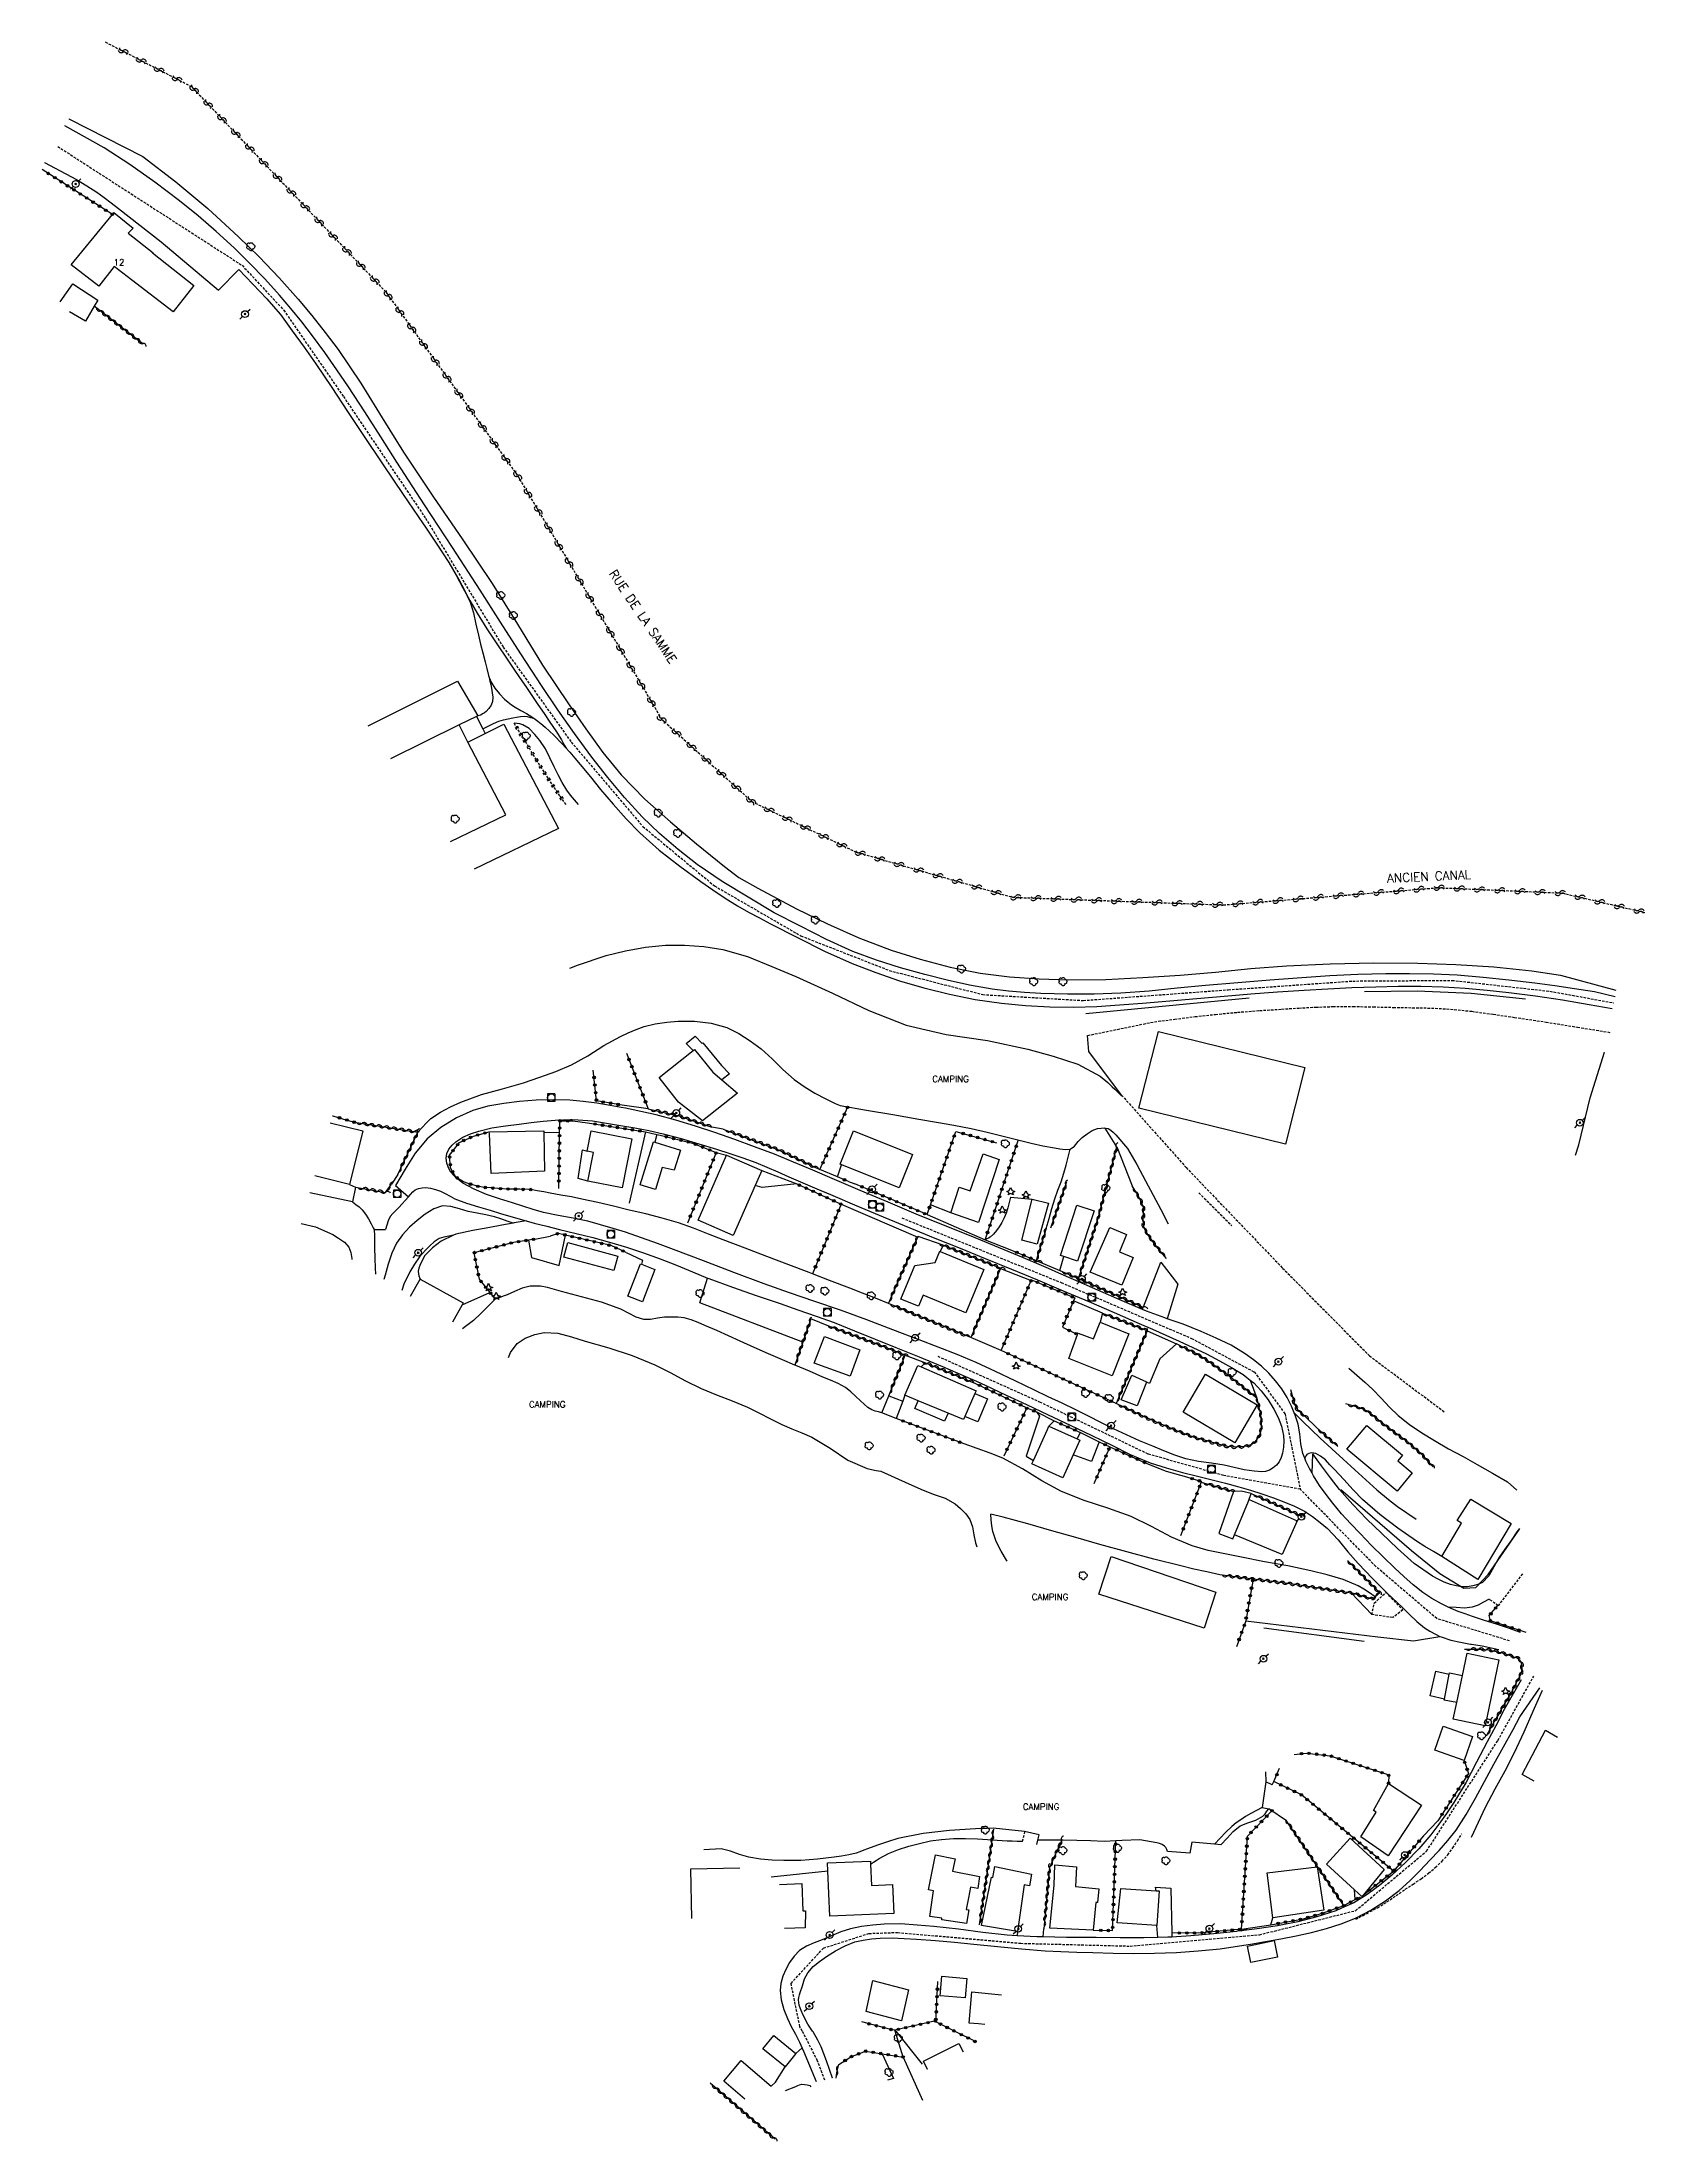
# Model space of a CAD drawing. Header units: millimetres. Extents: x 143000 to 143957, y 139149 to 140000.
# Drawn here: x 143342.2 to 143659.6, y 139149.1 to 139565 of the extents above; entities that cross this region are included whole.
import ezdxf
from ezdxf.enums import TextEntityAlignment as Align

# ---------------------------------------------------------------- set-up
doc = ezdxf.new("R2010")
doc.units = ezdxf.units.MM
doc.linetypes.add('DASHED', pattern=[0.75, 0.5, -0.25])
doc.layers.get('0').update_dxf_attribs({"linetype": 'CONTINUOUS'})
for name, color, linetype in [('W0001', 6, 'DASHED'), ('W0008', 7, 'CONTINUOUS'), ('W0017', 7, 'CONTINUOUS'), ('W0101', 7, 'CONTINUOUS'), ('W0104', 1, 'CONTINUOUS'), ('W0112', 1, 'DASHED'), ('W0211', 2, 'CONTINUOUS'), ('W0214', 2, 'CONTINUOUS'), ('W0220', 5, 'DASHED'), ('W0300', 7, 'CONTINUOUS'), ('W0303', 7, 'CONTINUOUS'), ('W0310', 3, 'CONTINUOUS'), ('W0322', 7, 'CONTINUOUS'), ('W0323', 7, 'CONTINUOUS'), ('W0330', 7, 'CONTINUOUS'), ('W0333', 7, 'CONTINUOUS'), ('W0420', 7, 'CONTINUOUS'), ('W0473', 7, 'CONTINUOUS'), ('W0500', 5, 'DASHED'), ('W0510', 5, 'CONTINUOUS'), ('W0511', 5, 'CONTINUOUS'), ('W0515', 5, 'CONTINUOUS'), ('W0984', 7, 'CONTINUOUS'), ('W0986', 4, 'CONTINUOUS'), ('W0989', 7, 'CONTINUOUS'), ('W0991', 7, 'CONTINUOUS')]:
    doc.layers.add(name, color=color, linetype=linetype)
doc.styles.get("Standard").update_dxf_attribs({"font": 'romans.shx', "width": 0.85})

msp = doc.modelspace()

# ---------------------------------------------------------------- texts
at = {"layer": 'W0984'}
for p in [(143522.07, 139359.61), (143442.22, 139295.15), (143541.77, 139257.02), (143540, 139215.47)]:
    msp.add_text('CAMPING', height=1.25, dxfattribs=at).set_placement(p, align=Align.MIDDLE_CENTER)
at = {"layer": 'W0986'}
msp.add_text('ANCIEN CANAL', height=1.75, rotation=2.606, dxfattribs=at).set_placement((143616.8, 139399.72), align=Align.MIDDLE_CENTER)
at = {"layer": 'W0989'}
msp.add_text('RUE DE LA SAMME', height=1.75, rotation=304.0569, dxfattribs=at).set_placement((143454.36, 139459.72))
at = {"layer": 'W0991'}
msp.add_text('12', height=1.25, dxfattribs=at).set_placement((143357.43, 139521.34), align=Align.MIDDLE_CENTER)

# ---------------------------------------------------------------- blocks, each defined once
blk = doc.blocks.new('T300')
for p, q in [((-0.8, 0.51), (-0.86, 0.34)), ((-0.86, 0.34), (-0.86, 0.17)), ((-0.86, 0.17), (-0.74, 0.06)), ((-0.69, 0.63), (-0.8, 0.51)), ((-0.8, -0.06), (-0.74, 0.06)), ((-0.74, 0.06), (-0.69, 0.11)), ((-0.57, 0.69), (-0.69, 0.63)), ((-0.46, 0.69), (-0.57, 0.69)), ((-0.29, 0.63), (-0.46, 0.69)), ((-0.29, 0.63), (-0.17, 0.74)), ((-0.23, 0.57), (-0.29, 0.63)), ((-0.17, 0.74), (-0.06, 0.8)), ((-0.06, 0.8), (0.06, 0.8)), ((0.06, 0.8), (0.23, 0.74)), ((0.23, 0.74), (0.34, 0.63)), ((0.34, 0.63), (0.4, 0.51)), ((0.46, 0.46), (0.34, 0.46)), ((0.4, 0.51), (0.4, 0.46)), ((0.57, 0.4), (0.46, 0.46)), ((0.57, 0.4), (0.69, 0.29)), ((0.69, 0.29), (0.74, 0.17)), ((0.74, 0.06), (0.69, -0.17)), ((0.74, 0.17), (0.74, 0.06)), ((-0.8, -0.17), (-0.8, -0.06)), ((-0.8, -0.23), (-0.8, -0.17)), ((-0.74, -0.34), (-0.8, -0.23)), ((-0.69, -0.4), (-0.74, -0.34)), ((-0.51, -0.46), (-0.69, -0.4)), ((-0.4, -0.46), (-0.51, -0.46)), ((-0.4, -0.46), (-0.34, -0.46)), ((-0.34, -0.46), (-0.34, -0.4)), ((-0.34, -0.51), (-0.34, -0.46)), ((-0.29, -0.63), (-0.34, -0.51)), ((-0.17, -0.74), (-0.29, -0.63)), ((-0.06, -0.8), (-0.17, -0.74)), ((0.06, -0.8), (-0.06, -0.8)), ((0.17, -0.74), (0.06, -0.8)), ((0.23, -0.69), (0.17, -0.74)), ((0.29, -0.46), (0.23, -0.46)), ((0.29, -0.63), (0.23, -0.69)), ((0.46, -0.4), (0.29, -0.46)), ((0.34, -0.51), (0.29, -0.63)), ((0.34, -0.51), (0.34, -0.46)), ((0.57, -0.34), (0.46, -0.4)), ((0.63, -0.29), (0.57, -0.34)), ((0.69, -0.17), (0.63, -0.29))]:
    blk.add_line(p, q)
blk = doc.blocks.new('T473')
for p, q in [((-0.166667, 0.166667), (0.166667, -0.166667)), ((-0.166667, -0.166667), (0.166667, 0.166667)), ((0.500001, 0.500001), (1.000002, 1.000002)), ((-1.000002, -1.000002), (-0.500001, -0.500001))]:
    blk.add_line(p, q)
blk.add_ellipse((0, 0), major_axis=(0.471405, 0.471405), ratio=1, start_param=5.4977871438, end_param=11.780972451)
blk = doc.blocks.new('T420')
for p, q in [((0.75, 0.75), (-0.75, 0.75)), ((-0.75, 0.75), (-0.75, -0.75)), ((0.75, 0.75), (0.75, -0.75)), ((0.75, -0.75), (-0.75, -0.75))]:
    blk.add_line(p, q)
blk.add_ellipse((0, 0), major_axis=(-0.53, 0.53), ratio=1, start_param=3.926991, end_param=10.210176)
blk = doc.blocks.new('T303')
for p, q in [((-0.77, 0), (-0.28, 0.21)), ((-0.28, -0.21), (-0.77, 0)), ((-0.28, 0.21), (0, 0.83)), ((0, 0.83), (0.28, 0.21)), ((0.28, 0.21), (0.83, 0)), ((0.83, 0), (0.28, -0.21)), ((-0.49, -0.63), (-0.28, -0.21)), ((0, -0.35), (-0.49, -0.63)), ((0.56, -0.63), (0, -0.35)), ((0.28, -0.21), (0.56, -0.63))]:
    blk.add_line(p, q)
blk = doc.blocks.new('t220o')
at = {"color": 0, "linetype": 'Continuous'}
for p, q in [((-0.25, 0.25), (0.25, 0.25)), ((-0.25, -0.25), (0.25, -0.25))]:
    blk.add_line(p, q, dxfattribs=at)
blk = doc.blocks.new('t323o')
at = {"color": 0, "linetype": 'Continuous'}
for radius in [0.25, 0.15]:
    blk.add_circle((0, 0), radius, dxfattribs=at)
blk = doc.blocks.new('t322o')
at = {"color": 0, "linetype": 'Continuous'}
for radius in [0.25, 0.15]:
    blk.add_circle((0, 0), radius, dxfattribs=at)
blk = doc.blocks.new('t500o')
at = {"color": 0, "linetype": 'Continuous'}
for centre, start, end in [((-0.5, 0.625), 216.8699, 323.1301), ((0.5, -0.125), 36.8699, 143.1301), ((0.5, -0.625), 36.8699, 143.1301), ((-0.5, 0.125), 216.8699, 323.1301)]:
    blk.add_arc(centre, 0.625, start, end, dxfattribs=at)
blk = doc.blocks.new('t310o')
at = {"color": 0, "linetype": 'Continuous'}
for centre, start, end in [((-0.5, 0.38), 216.8699, 323.1304), ((0.5, -0.37), 36.8699, 143.1303)]:
    blk.add_arc(centre, 0.625, start, end, dxfattribs=at)

# ---------------------------------------------------------------- linework, layer by layer
at = {"layer": 'W0001'}
for points in [[(143345.29, 139544.28), (143381.79, 139520.74), (143390.04, 139511.87), (143401.85, 139494.76), (143418.13, 139470.65), (143433.49, 139445.11), (143446.98, 139426.3), (143461.15, 139409.6), (143475.33, 139397.84), (143492.44, 139387.93), (143509.94, 139381.08), (143528.43, 139376.31), (143548.34, 139375.14), (143577.05, 139377.26), (143601.68, 139378.99), (143621.37, 139379.12), (143640.73, 139376.97), (143653.34, 139374.68)], [(143512.42, 139332.07), (143543.98, 139319.27), (143569.77, 139308.21), (143582.21, 139301.57), (143588.29, 139293.26), (143591.31, 139278.34)], [(143591.31, 139278.34), (143576.14, 139281.05), (143561.17, 139285.31), (143539.89, 139295.53), (143519.53, 139304.65)], [(143632.75, 139248.31), (143618.32, 139252.73), (143606.24, 139263.06), (143591.31, 139278.34)], [(143492.7, 139171), (143492.23, 139171.9), (143490.48, 139180.47), (143496.9, 139187.46), (143505.9, 139190.36), (143511.58, 139190.56), (143535.96, 139188.41), (143557.61, 139187.86), (143583.24, 139190.1), (143602.28, 139194.9), (143616.31, 139206.67), (143630.42, 139228.57), (143637.54, 139241.34)], [(143492.7, 139171), (143495.59, 139165.36), (143497.08, 139161.38)]]:
    msp.add_lwpolyline(points, dxfattribs=at)
at = {"layer": 'W0008'}
for points in [[(143487.17, 139392.5), (143482.01, 139395.61), (143476.85, 139398.72), (143471.89, 139402.1), (143468.11, 139405.07), (143464.46, 139408.21), (143460.98, 139411.53), (143457.51, 139415.31), (143454.23, 139419.3), (143451.07, 139423.36), (143447.63, 139428), (143444.32, 139432.73), (143441.08, 139437.51), (143436.96, 139443.76), (143432.96, 139450.07), (143428.94, 139456.39), (143423.44, 139464.85), (143417.93, 139473.31), (143412.43, 139481.78), (143409.27, 139486.75), (143406.12, 139491.73), (143402.89, 139496.65), (143400.56, 139500.07), (143398.2, 139503.46), (143395.75, 139506.78), (143393.62, 139509.52), (143391.43, 139512.21), (143389.18, 139514.85), (143386.29, 139518.05), (143383.29, 139521.17), (143380.21, 139524.19), (143376.7, 139527.42), (143373.09, 139530.53), (143369.39, 139533.54), (143364.54, 139537.2), (143359.55, 139540.68), (143354.47, 139544.02), (143354.47, 139544.02), (143346.69, 139548.39), (143346.69, 139548.39), (143346.69, 139548.39)], [(143381.18, 139519.92), (143383.95, 139517.01), (143386.72, 139514.09), (143389.35, 139511.06), (143389.39, 139511.01), (143391.73, 139507.75), (143394.07, 139504.5), (143396.37, 139501.23), (143399.56, 139496.53), (143402.68, 139491.79), (143405.82, 139487.06), (143409.76, 139481.21), (143413.7, 139475.38), (143417.65, 139469.54)], [(143417.65, 139469.54), (143417.96, 139469.08), (143420.35, 139465.48), (143422.72, 139461.85), (143424.16, 139459.39)], [(143424.16, 139459.39), (143425.52, 139456.86), (143426.89, 139454.33), (143428.31, 139451.83), (143430.23, 139448.76), (143432.24, 139445.75), (143434.27, 139442.76), (143435.5, 139440.94), (143436.73, 139439.12), (143437.97, 139437.31), (143439.17, 139435.52), (143440.38, 139433.74), (143441.58, 139431.95), (143442.75, 139430.24), (143443.92, 139428.52), (143445.02, 139426.76), (143445.33, 139426.22), (143445.64, 139425.67), (143445.94, 139425.12)], [(143445.86, 139425.21), (143446.69, 139424.3), (143447.7, 139423.13)], [(143447.7, 139423.13), (143448.76, 139421.89), (143450.75, 139419.4), (143452.78, 139416.94), (143455.29, 139414.01), (143457.84, 139411.11), (143460.52, 139408.34), (143464.37, 139404.92), (143468.45, 139401.73), (143472.64, 139398.69), (143475.02, 139397.03), (143477.44, 139395.41), (143479.91, 139393.88), (143482.06, 139392.65), (143484.24, 139391.49), (143486.43, 139390.32)], [(143653.64, 139375.85), (143653.64, 139375.85), (143649.57, 139376.82), (143645.63, 139377.46), (143641.68, 139378.02), (143637.72, 139378.54), (143632.61, 139379.17), (143627.49, 139379.71), (143622.36, 139380.12), (143617.66, 139380.34), (143612.95, 139380.43), (143608.23, 139380.43), (143602.7, 139380.28), (143597.16, 139379.99), (143591.63, 139379.64), (143585.27, 139379.18), (143578.92, 139378.64), (143572.56, 139378.08), (143566.96, 139377.55), (143561.37, 139377), (143555.76, 139376.61), (143550.48, 139376.42), (143545.19, 139376.37), (143539.91, 139376.52), (143536.71, 139376.73), (143533.51, 139377.01), (143530.33, 139377.4), (143525.85, 139378.17), (143521.39, 139379.14), (143516.98, 139380.26), (143512.18, 139381.61), (143507.42, 139383.12), (143502.75, 139384.85), (143497.48, 139387.21), (143492.33, 139389.86), (143487.17, 139392.5)], [(143486.43, 139390.32), (143491.78, 139387.62), (143497.14, 139384.92), (143502.59, 139382.47), (143507.25, 139380.67), (143511.98, 139379.05), (143516.77, 139377.63), (143521.84, 139376.39), (143526.96, 139375.36), (143532.12, 139374.6), (143536.89, 139374.14), (143541.7, 139373.9), (143546.5, 139373.83), (143551.02, 139373.97), (143555.54, 139374.26), (143560.06, 139374.59), (143565.45, 139375.04), (143570.83, 139375.54), (143576.21, 139376.02), (143581.49, 139376.44), (143586.77, 139376.84), (143592.05, 139377.19), (143596.79, 139377.46), (143601.53, 139377.7), (143606.27, 139377.86), (143610.72, 139377.95), (143615.18, 139377.97), (143619.63, 139377.86), (143623.96, 139377.6), (143628.28, 139377.21), (143632.6, 139376.75), (143637.91, 139376.06), (143643.22, 139375.24), (143648.5, 139374.33), (143653.04, 139373.52), (143653.04, 139373.52)], [(143498.61, 139339.9), (143494.8, 139341.51), (143491, 139343.12), (143487.18, 139344.67), (143483.27, 139346.17), (143479.34, 139347.62), (143475.38, 139348.99), (143471.55, 139350.24), (143467.69, 139351.42), (143463.79, 139352.48), (143460.76, 139353.18), (143457.71, 139353.82), (143456.86, 139353.97), (143454.65, 139354.37), (143452.01, 139354.79), (143449.36, 139355.15), (143446.71, 139355.39), (143443.38, 139355.48), (143440.05, 139355.38), (143436.73, 139355.11), (143433.6, 139354.74), (143430.48, 139354.22), (143427.5, 139353.36), (143424.25, 139351.89), (143421.16, 139349.98), (143418.41, 139347.72), (143416.08, 139344.9), (143414.11, 139341.7), (143412.15, 139338.49)], [(143500.25, 139313.83), (143495.21, 139315.54), (143490.17, 139317.25), (143485.15, 139319.01), (143479.15, 139321.25), (143473.18, 139323.56), (143467.2, 139325.83), (143464.06, 139326.99), (143460.91, 139328.15), (143457.74, 139329.22), (143455.26, 139330), (143452.76, 139330.73), (143450.24, 139331.4), (143447.32, 139332.01), (143444.38, 139332.53), (143441.47, 139333.17), (143439.42, 139333.76), (143437.39, 139334.4), (143435.37, 139335.07), (143432.78, 139335.88), (143430.21, 139336.73), (143427.74, 139337.8), (143426.61, 139338.37), (143425.5, 139338.99), (143424.51, 139339.73), (143423.79, 139340.41), (143423.15, 139341.16), (143422.67, 139341.98), (143422.36, 139342.91), (143422.23, 139343.9), (143422.32, 139344.83), (143422.73, 139345.68), (143423.39, 139346.46), (143424.11, 139347.15), (143425.48, 139348.06), (143427.05, 139348.71), (143428.66, 139349.25), (143431.26, 139349.93), (143433.96, 139350.32), (143436.66, 139350.66), (143439.02, 139350.98), (143441.39, 139351.26), (143443.77, 139351.45), (143445.3, 139351.52), (143446.84, 139351.55), (143447.17, 139351.54), (143448.37, 139351.52), (143451.16, 139351.29), (143453.93, 139350.86), (143456.7, 139350.39), (143459.53, 139349.9), (143462.35, 139349.36), (143465.16, 139348.74), (143468.71, 139347.82), (143472.24, 139346.78), (143475.74, 139345.68), (143478.34, 139344.85), (143480.93, 139343.99), (143483.49, 139343.05), (143485.69, 139342.14), (143487.88, 139341.18), (143490.06, 139340.22), (143492.82, 139339.04), (143495.57, 139337.86), (143498.32, 139336.68)], [(143412.15, 139338.49), (143414.72, 139336.24)], [(143414.72, 139336.24), (143415.15, 139336.73), (143415.58, 139337.22), (143416.07, 139337.61), (143416.72, 139337.87), (143417.43, 139338.01), (143418.15, 139338.07), (143419.12, 139337.98), (143420.1, 139337.71), (143421.05, 139337.37), (143422.03, 139336.91), (143422.97, 139336.36), (143423.93, 139335.85), (143426.22, 139334.98), (143428.58, 139334.29), (143430.94, 139333.62), (143432.99, 139332.97), (143435.04, 139332.34), (143437.09, 139331.73), (143438.06, 139331.47), (143439.6, 139331.05), (143442.11, 139330.42), (143444.62, 139329.79), (143447.94, 139328.98), (143451.26, 139328.18), (143454.56, 139327.3), (143457.92, 139326.27), (143461.25, 139325.17), (143464.55, 139323.99), (143467.78, 139322.72), (143470.97, 139321.38), (143473.97, 139320.16), (143474.19, 139320.07), (143478.87, 139318.35), (143483.58, 139316.72), (143488.3, 139315.1), (143491.86, 139313.84), (143495.43, 139312.6), (143499, 139311.35)], [(143634.91, 139249.99), (143632.54, 139250.85), (143630.15, 139251.61), (143627.76, 139252.37), (143625.38, 139253.16), (143623.97, 139253.65), (143622.57, 139254.15), (143621.19, 139254.71), (143620.57, 139255.01), (143619.26, 139255.65), (143617.38, 139256.73), (143615.58, 139257.9), (143613.66, 139259.4), (143611.83, 139261.03), (143610.03, 139262.7), (143607.7, 139264.93), (143605.42, 139267.22), (143603.18, 139269.56), (143601.32, 139271.51), (143599.49, 139273.49), (143597.76, 139275.55), (143596.4, 139277.3), (143595.11, 139279.1), (143593.94, 139280.97), (143593.66, 139281.49), (143593.14, 139282.42), (143592.41, 139283.92), (143592.18, 139284.5), (143591.81, 139285.45), (143591.42, 139287.34), (143591.21, 139289.29), (143590.86, 139291.2), (143590.28, 139293.02), (143590.1, 139293.46), (143589.57, 139294.81), (143588.71, 139296.51), (143587.64, 139298.21), (143586.41, 139299.81), (143585.08, 139301.31), (143583.61, 139302.71), (143582.04, 139303.99), (143580.4, 139305.18), (143577.61, 139306.85), (143574.67, 139308.27), (143571.67, 139309.58), (143568.11, 139311), (143564.95, 139312.11), (143564.49, 139312.27), (143560.89, 139313.6), (143560.06, 139313.95), (143556.05, 139315.64), (143551.25, 139317.78), (143546.44, 139319.9), (143543.51, 139321.16), (143541.49, 139322.03), (143536.53, 139324.14), (143531.56, 139326.23), (143526.14, 139328.44), (143520.7, 139330.62), (143515.27, 139332.83), (143509.7, 139335.17), (143504.16, 139337.53), (143498.61, 139339.9)], [(143498.32, 139336.68), (143503.54, 139334.47), (143508.75, 139332.27), (143513.98, 139330.09), (143518.96, 139328.06), (143523.95, 139326.06), (143528.94, 139324.05), (143534.1, 139321.92), (143539.25, 139319.78), (143544.39, 139317.62), (143546.75, 139316.63), (143549.42, 139315.5), (143554.44, 139313.36), (143559.44, 139311.19), (143562.08, 139310.03), (143564.71, 139308.86), (143567.33, 139307.66), (143570.03, 139306.41), (143572.71, 139305.14), (143575.33, 139303.75), (143577.69, 139302.44), (143580.01, 139301.05), (143580.72, 139300.48), (143581.39, 139299.96), (143582.09, 139299.4), (143583.59, 139297.82), (143584.94, 139296.07), (143586.08, 139294.21), (143586.9, 139292.55), (143587.58, 139290.8), (143587.96, 139289.01), (143588.04, 139287.84), (143588.01, 139286.65), (143587.8, 139285.5), (143587.51, 139284.63), (143587.13, 139283.79), (143586.61, 139283.08), (143585.97, 139282.55), (143585.21, 139282.14), (143584.41, 139281.87), (143583.69, 139281.8), (143582.94, 139281.83), (143582.19, 139281.9), (143580.2, 139282.17), (143578.23, 139282.63), (143576.26, 139283.08), (143573.72, 139283.47), (143571.18, 139283.85), (143568.68, 139284.38), (143566.46, 139285.1), (143564.28, 139285.95), (143562.11, 139286.84), (143559.48, 139287.94), (143556.88, 139289.1), (143554.3, 139290.31), (143551.82, 139291.54), (143549.37, 139292.82), (143546.9, 139294.08), (143544.17, 139295.39), (143541.42, 139296.67), (143538.68, 139297.96), (143534.83, 139299.82), (143530.99, 139301.69), (143527.11, 139303.46), (143523.39, 139305), (143519.64, 139306.46), (143515.88, 139307.91), (143510.67, 139309.9), (143505.46, 139311.87), (143500.25, 139313.83)], [(143499, 139311.35), (143503.08, 139309.71), (143507.16, 139308.08), (143511.24, 139306.43), (143515.85, 139304.56), (143520.46, 139302.67), (143525.04, 139300.7), (143527.22, 139299.72), (143529.08, 139298.87), (143533.09, 139296.99), (143537.11, 139295.1), (143541.41, 139293.08), (143545.72, 139291.04), (143550.02, 139289.01), (143553.84, 139287.12), (143557.66, 139285.23), (143561.58, 139283.57), (143564.74, 139282.55), (143567.96, 139281.68), (143571.19, 139280.84), (143573.84, 139280.18), (143576.49, 139279.53), (143579.13, 139278.83), (143581.43, 139278.17), (143583.72, 139277.45), (143585.98, 139276.66), (143588.08, 139275.87), (143590.16, 139275.01), (143592.14, 139273.98), (143593.72, 139272.94), (143595.23, 139271.77), (143596.67, 139270.54), (143598.8, 139268.34), (143600.74, 139265.95), (143602.74, 139263.61), (143605.6, 139260.65), (143608.54, 139257.78), (143611.53, 139254.95), (143612.94, 139253.55), (143614.36, 139252.16), (143615.89, 139250.92), (143616.96, 139250.24), (143618.07, 139249.62), (143618.95, 139249.2), (143619.21, 139249.08), (143621.09, 139248.45), (143623.05, 139248.04), (143625.02, 139247.67), (143625.2, 139247.65), (143627.31, 139247.32), (143627.31, 139247.32), (143630.59, 139246.63)], [(143635.07, 139240.59), (143631.67, 139234.7), (143631.67, 139234.7), (143631.67, 139234.7), (143631.67, 139234.7), (143630.02, 139231.51), (143628.34, 139228.33), (143626.22, 139224.27), (143624.06, 139220.22), (143621.71, 139216.29), (143620.26, 139214.11), (143618.75, 139211.98), (143617.16, 139209.92), (143614.75, 139207.11), (143612.17, 139204.43), (143609.45, 139201.93), (143607.05, 139199.93), (143604.55, 139198.05), (143601.91, 139196.43), (143600.06, 139195.61), (143598.36, 139194.85), (143594.61, 139193.66), (143590.81, 139192.69), (143586.81, 139191.87), (143582.75, 139191.28), (143579.63, 139190.9), (143579.45, 139190.87), (143578.81, 139190.8), (143578.68, 139190.78), (143574.16, 139190.27), (143569.62, 139189.88), (143565.88, 139189.65), (143565.08, 139189.61), (143563.11, 139189.55), (143560.36, 139189.48), (143555.64, 139189.49), (143550.92, 139189.54), (143545.05, 139189.59), (143540.38, 139189.69), (143539.17, 139189.71), (143535.27, 139189.92), (143533.3, 139190.02), (143528.45, 139190.54), (143523.61, 139191.19), (143518.76, 139191.72), (143515.48, 139192.01), (143512.19, 139192.24), (143508.92, 139192.22), (143506.68, 139192.03), (143504.45, 139191.73), (143502.27, 139191.25), (143500.36, 139190.65), (143498.48, 139189.91), (143496.63, 139189.11), (143495.07, 139188.49), (143493.52, 139187.84), (143492.15, 139186.97), (143491.08, 139185.88), (143490.17, 139184.6), (143489.43, 139183.23), (143488.88, 139181.89), (143488.48, 139180.48), (143488.3, 139179.07), (143488.5, 139177.2), (143489.07, 139175.33), (143489.78, 139173.51), (143490.53, 139171.93), (143491.05, 139171)], [(143492.31, 139178.67), (143492.74, 139180.01), (143493.17, 139181.36), (143493.78, 139182.58), (143494.84, 139183.79), (143496.14, 139184.82), (143497.51, 139185.77), (143499.29, 139186.92), (143501.17, 139187.91), (143503.14, 139188.67), (143504.76, 139189.05), (143506.43, 139189.29), (143508.11, 139189.45), (143510.5, 139189.5), (143512.91, 139189.38), (143515.31, 139189.22), (143519.1, 139188.95), (143522.88, 139188.61), (143526.66, 139188.26), (143531.37, 139187.8), (143536.08, 139187.33), (143540.79, 139186.95), (143543.93, 139186.79), (143547.07, 139186.66), (143550.21, 139186.56), (143554.29, 139186.46), (143558.37, 139186.41), (143562.44, 139186.45), (143566.78, 139186.62), (143571.12, 139186.9), (143575.44, 139187.34), (143578.44, 139187.75), (143581.43, 139188.23), (143584.41, 139188.76), (143587.46, 139189.29), (143590.51, 139189.86), (143593.52, 139190.55), (143596.48, 139191.34), (143599.42, 139192.24), (143602.24, 139193.36), (143605.27, 139194.95), (143608.16, 139196.82), (143610.89, 139198.89), (143613.02, 139200.77), (143615.03, 139202.8), (143616.99, 139204.88), (143618.78, 139206.8), (143620.53, 139208.77), (143622.16, 139210.81), (143624.18, 139213.92), (143625.98, 139217.18), (143627.76, 139220.47), (143629.65, 139223.89), (143631.53, 139227.33), (143633.43, 139230.75), (143634.75, 139233.26), (143634.75, 139233.26), (143638.72, 139239)], [(143494.76, 139171), (143493.8, 139172.41), (143492.92, 139174.05), (143492.48, 139175.09), (143492.1, 139176.16), (143491.98, 139177.23), (143492.06, 139177.71), (143492.18, 139178.19), (143492.31, 139178.67)], [(143491.05, 139171), (143491.39, 139170.4), (143492.19, 139168.84), (143492.95, 139167.04), (143492.95, 139167.04), (143492.95, 139167.04), (143492.95, 139167.04), (143495.46, 139161.06), (143495.46, 139161.06)], [(143498.71, 139161.73), (143498.71, 139161.73), (143498.71, 139161.73), (143498.71, 139161.73), (143497.5, 139165.13), (143497.5, 139165.13), (143496.99, 139166.52), (143496.44, 139167.9), (143495.82, 139169.25), (143494.86, 139170.85), (143494.76, 139171)]]:
    msp.add_lwpolyline(points, dxfattribs=at)
at = {"layer": 'W0017'}
for points in [[(143430.74, 139439.13), (143430.88, 139438.41), (143431.03, 139437.69), (143431.15, 139436.96), (143431.32, 139436.08), (143431.45, 139435.2), (143431.39, 139434.36), (143431.1, 139433.65), (143430.65, 139432.98), (143430.11, 139432.39), (143429.78, 139432.13), (143429.42, 139431.88), (143429.06, 139431.64), (143428.46, 139431.52)], [(143429.44, 139428.97), (143430.49, 139429.49), (143431.55, 139430.01), (143432.64, 139430.45), (143433.55, 139430.72), (143434.48, 139430.94), (143435.42, 139431.12), (143436.15, 139431.26), (143436.89, 139431.39), (143437.62, 139431.42), (143438.27, 139431.35), (143438.91, 139431.21), (143439.55, 139431.07)], [(143463.89, 139348.6), (143463.55, 139347.07)], [(143499.7, 139340.24), (143500.49, 139342.58)], [(143491.63, 139338.8), (143484.75, 139338.08), (143483.36, 139338.49)], [(143403.67, 139335.26), (143404.33, 139334.76), (143404.98, 139334.25), (143405.58, 139333.7), (143406.24, 139332.84), (143406.8, 139331.89), (143407.34, 139330.93), (143407.55, 139330.54), (143407.76, 139330.14), (143407.98, 139329.75), (143410.18, 139329.8)], [(143414.72, 139336.24), (143412.83, 139334.16), (143412.23, 139333.57), (143411.63, 139332.98), (143411.12, 139332.33), (143410.74, 139331.53), (143410.46, 139330.67), (143410.18, 139329.8)], [(143522.13, 139333.06), (143518.09, 139334.68)], [(143533.96, 139336.21), (143533.68, 139335.14), (143533.39, 139334.06), (143533.05, 139333), (143532.67, 139332.08), (143532.24, 139331.17), (143531.72, 139330.31), (143531.19, 139329.56), (143530.58, 139328.85), (143529.89, 139328.27), (143529.58, 139328.09), (143529.25, 139327.92), (143528.92, 139327.76)], [(143533.96, 139336.21), (143538.2, 139335.78)], [(143438.06, 139331.47), (143435.66, 139331.07), (143435.49, 139331.04), (143433.25, 139330.66), (143430.87, 139330.19), (143427.49, 139329.59), (143424.14, 139328.86), (143423.67, 139328.64), (143421.21, 139327.48), (143419.49, 139326.14), (143417.94, 139324.54), (143416.96, 139322.66), (143416.81, 139322.09), (143416.69, 139321.5), (143416.7, 139320.92), (143416.78, 139320.6), (143416.91, 139320.28), (143417.03, 139319.97)], [(143438.48, 139327.68), (143439.09, 139324.26), (143444.55, 139322.64), (143445.84, 139328.68)], [(143520.62, 139326.65), (143520, 139325.45)], [(143543.73, 139321.69), (143544.47, 139324.44)], [(143560.06, 139313.95), (143560.23, 139314.38), (143560.27, 139314.49), (143563.67, 139323.29), (143567.05, 139318.97), (143564.95, 139312.11)], [(143425.35, 139314.89), (143430.84, 139317.32)], [(143552.16, 139313.2), (143551.66, 139311.42)], [(143566.82, 139307.14), (143563.48, 139304.18), (143561.44, 139299.28), (143560.83, 139299.56)], [(143513.01, 139296.95), (143512.61, 139295.76)], [(143539.06, 139293.65), (143539.7, 139292.78), (143537.05, 139284.86), (143538.48, 139284.05)], [(143590.1, 139293.46), (143591.82, 139291.78), (143593.54, 139290.1), (143595.27, 139288.43), (143597.53, 139286.34), (143599.81, 139284.27), (143602.1, 139282.21), (143604.28, 139280.19), (143606.48, 139278.19), (143608.75, 139276.28), (143610.56, 139274.95), (143612.41, 139273.68), (143614.27, 139272.41)], [(143542.56, 139291.89), (143541.52, 139290.84)], [(143547.14, 139288.31), (143547.8, 139289.55)], [(143551.46, 139287.72), (143549.98, 139283.83), (143546.33, 139285.15)], [(143619.33, 139265.04), (143617.66, 139266.04), (143616, 139267.03), (143614.35, 139268.07), (143610.63, 139270.62), (143607.05, 139273.36), (143603.65, 139276.33), (143601.76, 139278.25), (143599.93, 139280.26), (143598.06, 139282.23), (143597.18, 139283.18), (143596.3, 139284.13), (143595.29, 139284.9), (143594.86, 139285.15), (143594.41, 139285.39), (143593.96, 139285.51), (143593.48, 139285.52), (143592.99, 139285.44), (143592.6, 139285.23), (143592.44, 139285.01), (143592.31, 139284.76), (143592.18, 139284.5)], [(143578.1, 139277.91), (143575.15, 139269.57), (143577.93, 139268.54), (143578.31, 139269.32)], [(143581.07, 139275.99), (143581.61, 139277.51)], [(143605.49, 139253.5), (143601.43, 139257.77)], [(143580.5, 139252.29), (143606.67, 139249.08), (143613.71, 139248.32), (143618.95, 139249.2)], [(143562.75, 139198.81), (143562.61, 139199.52), (143565.67, 139199.33), (143565.86, 139190.47), (143565.88, 139189.65)], [(143602.19, 139197.06), (143602.07, 139198.98)], [(143585.45, 139192.08), (143585.85, 139193.46)], [(143535.31, 139190.74), (143535.27, 139189.92)], [(143540.38, 139189.69), (143540.56, 139191.3)], [(143563.11, 139189.55), (143562.93, 139191.95)], [(143491.44, 139166.56), (143492.66, 139167.71)], [(143511.03, 139171.21), (143511.21, 139171)], [(143511.21, 139171), (143516.45, 139164.47)], [(143487.42, 139160.93), (143489.3, 139163.94)], [(143508.55, 139166.54), (143510.77, 139161.66), (143509.61, 139161.29)], [(143489.36, 139159.25), (143491.41, 139160.06), (143491.41, 139160.06), (143491.41, 139160.06), (143491.8, 139160.23), (143492.19, 139160.38), (143492.59, 139160.48), (143493.12, 139160.46), (143493.66, 139160.35), (143494.2, 139160.23)]]:
    msp.add_lwpolyline(points, dxfattribs=at)
at = {"layer": 'W0101'}
for points in [[(143372.22, 139516.76), (143368.17, 139511.51), (143359.91, 139517.88), (143356.48, 139520.53), (143353.45, 139516.6), (143347.98, 139520.81), (143356.11, 139530.82), (143356.39, 139531.18)], [(143356.39, 139531.18), (143360.26, 139528.11), (143359.23, 139527.13), (143364.17, 139523.22), (143364.09, 139523.22), (143372.22, 139516.76)], [(143648.7, 139355.87), (143651.53, 139364.87), (143651.53, 139364.87), (143651.53, 139364.87)], [(143646.43, 139346.57), (143648.7, 139355.87)], [(143645.83, 139344.47), (143646.43, 139346.57)]]:
    msp.add_lwpolyline(points, dxfattribs=at)
at = {"layer": 'W0104'}
for points in [[(143345.79, 139513.49), (143348.32, 139517.08), (143353.26, 139513.82)], [(143353.26, 139513.82), (143352.54, 139512.62), (143350.78, 139509.67), (143347.64, 139511.55)], [(143406.78, 139429.51), (143424.44, 139438.4), (143428.46, 139431.52), (143428.21, 139431.4), (143424.8, 139429.72), (143411.2, 139423.02)], [(143426.51, 139426.28), (143424.8, 139429.72)], [(143426.51, 139426.28), (143429.93, 139428), (143433.63, 139429.86), (143444.42, 139409.21), (143427.73, 139401.15)], [(143428.21, 139431.4), (143429.44, 139428.97), (143429.93, 139428)], [(143423.05, 139406.62), (143434.02, 139411.9), (143426.51, 139426.28)], [(143471.12, 139365.21), (143469.75, 139366.64), (143471.51, 139368.06), (143472.9, 139366.61), (143473.03, 139366.72), (143476.73, 139362.23), (143478.27, 139360.61), (143476.79, 139359.41)], [(143399.26, 139350.92), (143405.72, 139349.3), (143403.05, 139338.67), (143396.21, 139340.38)], [(143450.26, 139339.36), (143448.31, 139339.85), (143449.18, 139345.53), (143450.15, 139345.29)], [(143403.05, 139338.67), (143404.28, 139338.17), (143403.67, 139335.26), (143395.24, 139337.02)], [(143415.13, 139316.61), (143417.03, 139319.97)], [(143417.03, 139319.97), (143425.57, 139315.29), (143425.35, 139314.89), (143423.45, 139311.4)], [(143526.9, 139297.33), (143529.41, 139296.27), (143527.47, 139291.67), (143524.91, 139292.75)], [(143521.58, 139293.43), (143520.89, 139291.8), (143514.97, 139294.3), (143515.64, 139295.87)], [(143619.83, 139236.79), (143617.02, 139237.44), (143618.15, 139242.32), (143620.79, 139241.71)], [(143622.28, 139236.1), (143619.79, 139236.59), (143619.83, 139236.79), (143620.79, 139241.71), (143620.84, 139241.96), (143623.4, 139241.46)], [(143635.24, 139221.85), (143639.86, 139230.61), (143642.25, 139229.21), (143642.25, 139229.21), (143642.25, 139229.21)], [(143637.64, 139220.53), (143635.24, 139221.85)], [(143470.87, 139193.34), (143470.67, 139203.07), (143470.67, 139203.14), (143480.37, 139203.33)], [(143488.17, 139200.08), (143492.6, 139200.23), (143492.79, 139194.82), (143493.36, 139194.81), (143493.3, 139191.48), (143489.18, 139191.34)], [(143528.86, 139172.32), (143527.59, 139172.43), (143525.74, 139172.59), (143526.27, 139178.77), (143532.12, 139178.21), (143532.12, 139178.21), (143532.12, 139178.21)], [(143517.51, 139163.41), (143517.51, 139163.41), (143516.7, 139165.06), (143523.71, 139168.59)], [(143523.71, 139168.59), (143524.55, 139166.92)], [(143481.34, 139157.55), (143481.34, 139157.55), (143481.34, 139157.55), (143481.34, 139157.55), (143477.2, 139161.09), (143480.64, 139165.2)], [(143480.64, 139165.2), (143486.58, 139160.11), (143487.42, 139160.93), (143487.42, 139160.93)]]:
    msp.add_lwpolyline(points, dxfattribs=at)
for points in [[(143563.21, 139368.97), (143592.24, 139361.89), (143588.36, 139346.71), (143559.32, 139353.79)], [(143479.88, 139356.75), (143472.96, 139351.27), (143468.23, 139355), (143464.37, 139359.86), (143471.12, 139365.21), (143471.36, 139365.4), (143475.01, 139360.95), (143476.79, 139359.41)], [(143430.75, 139349.1), (143441.54, 139349.33), (143441.54, 139349.01), (143441.7, 139341.35), (143431.13, 139340.86), (143430.77, 139348.71)], [(143450.15, 139345.29), (143450.93, 139349.3), (143458.96, 139347.74), (143457.08, 139338.04), (143450.26, 139339.36), (143451.37, 139345.05)], [(143460.63, 139338.62), (143463.25, 139347.16), (143463.55, 139347.07), (143468.61, 139345.51), (143467.37, 139341.5), (143464.96, 139342.08), (143463.62, 139337.7)], [(143502.85, 139349.31), (143514.54, 139344.62), (143511.89, 139338.01), (143500.2, 139342.7)], [(143477.71, 139344.53), (143484.67, 139341.49), (143483.36, 139338.49), (143479.05, 139328.62), (143472.09, 139331.66)], [(143531.69, 139343.67), (143527.62, 139331.14), (143522.13, 139333.06), (143523.78, 139338.14), (143525.93, 139337.44), (143528.51, 139344.79)], [(143541.44, 139334.97), (143539.2, 139326.89), (143536.17, 139327.65), (143538.2, 139335.78)], [(143550.49, 139333.49), (143547.2, 139323.54), (143544.47, 139324.44), (143543.81, 139324.66), (143547.1, 139334.61)], [(143558.2, 139324.23), (143555.98, 139318.77), (143549.74, 139321.31), (143553.59, 139330.2), (143556.92, 139328.77), (143555.52, 139325.33)], [(143445.5, 139324.3), (143446.28, 139327.18), (143456.18, 139324.53), (143455.4, 139321.65)], [(143512.23, 139316.01), (143515, 139322.68), (143519, 139323.25), (143519.92, 139325.48), (143520, 139325.45), (143528.64, 139321.86), (143525.06, 139313.25), (143516.62, 139316.76), (143515.71, 139314.57)], [(143458.18, 139316.56), (143460.67, 139322.99), (143460.89, 139322.91), (143463.55, 139321.87), (143461.07, 139315.45)], [(143554.05, 139300.79), (143545.47, 139304.2), (143547.21, 139309.01), (143547.3, 139309.24), (143550.35, 139308.13), (143551.66, 139311.42), (143557.37, 139309.14)], [(143497.09, 139308.61), (143504.08, 139305.92), (143502.18, 139300.72), (143495.05, 139303.31)], [(143513.01, 139296.95), (143515.58, 139302.86), (143516.23, 139302.57), (143516.27, 139302.56), (143527.12, 139297.82), (143526.9, 139297.33), (143524.91, 139292.75), (143524.66, 139292.17), (143521.58, 139293.43), (143515.64, 139295.87)], [(143557.99, 139300.9), (143560.85, 139299.62), (143560.83, 139299.56), (143558.99, 139294.84), (143555.83, 139296.07)], [(143568.11, 139293.6), (143572.55, 139301.1), (143582.77, 139295.05), (143578.32, 139287.55)], [(143509.82, 139296.87), (143512.61, 139295.76), (143511.27, 139292.38), (143508.47, 139293.5)], [(143538.18, 139283.38), (143538.48, 139284.05), (143541.23, 139290.18), (143541.52, 139290.84), (143547.14, 139288.31), (143547.64, 139288.09), (143546.33, 139285.15), (143544.3, 139280.63)], [(143613.49, 139281.6), (143610.48, 139277.99), (143600.54, 139286.27), (143604.46, 139290.97), (143611.55, 139285.07), (143610.64, 139283.98)], [(143578.31, 139269.32), (143581.07, 139275.99), (143581.19, 139276.28), (143590.7, 139272.05), (143587.75, 139265.42)], [(143625.06, 139276.35), (143633.08, 139271.57), (143626.46, 139260.47), (143619.33, 139265.04), (143623.24, 139271.61), (143622.38, 139272.17)], [(143553.85, 139264.99), (143574.62, 139257.98), (143572.3, 139250.8), (143551.44, 139257.53)], [(143624.32, 139245.84), (143630.62, 139244.52), (143627.9, 139231.49), (143621.59, 139232.81), (143622.28, 139236.1), (143623.4, 139241.46)], [(143619.63, 139231.41), (143625.43, 139229.34), (143623.73, 139224.59), (143617.93, 139226.66)], [(143608.78, 139220.05), (143615.29, 139215.79), (143608.7, 139205.73), (143603.3, 139209.51), (143606.33, 139214.38), (143605.81, 139214.7)], [(143601.2, 139209.21), (143607.94, 139203.01), (143603.8, 139198.03), (143603.5, 139197.66), (143602.07, 139198.98), (143596.5, 139204.1)], [(143510.56, 139200.04), (143510.81, 139194.33), (143498.14, 139193.79), (143497.76, 139202.77), (143497.69, 139204.34), (143506.21, 139204.71), (143506.23, 139204.07), (143506.41, 139199.86)], [(143525.63, 139197.41), (143525.19, 139195.11), (143525.67, 139195.02), (143525.25, 139192.32), (143520.32, 139193.07), (143520.37, 139193.37), (143517.95, 139193.73), (143518.72, 139198.78), (143517.73, 139198.97), (143519.07, 139205.9), (143522.96, 139205.15), (143522.48, 139202.67), (143527.81, 139201.64), (143527.46, 139199.29), (143525.99, 139199.52)], [(143536.66, 139200.01), (143535.31, 139190.74), (143528.19, 139191.95), (143530.17, 139201.5), (143530.42, 139201.45), (143530.86, 139203.59), (143538.1, 139202.09), (143537.71, 139199.79)], [(143542.72, 139203.98), (143546.98, 139203.57), (143546.81, 139199.65), (143551.45, 139199.21), (143551.19, 139196.5), (143550.83, 139196.52), (143550.31, 139191.01), (143541.73, 139191.38), (143542.55, 139199.95)], [(143594.66, 139203.58), (143595.97, 139195), (143585.85, 139193.46), (143584.74, 139202.36)], [(143555.78, 139199.25), (143562.75, 139198.81), (143563.36, 139198.77), (143562.93, 139191.95), (143555.03, 139192.45)], [(143580.83, 139187.87), (143586.13, 139188.98), (143586.82, 139185.69), (143581.52, 139184.58)], [(143513.73, 139179.19), (143512.36, 139173.08), (143505.34, 139174.92), (143506.71, 139181.03)], [(143524.98, 139177.58), (143520, 139178.02), (143520.34, 139181.87), (143525.32, 139181.44)], [(143487.06, 139170.15), (143491.44, 139166.56), (143489.3, 139163.94), (143484.91, 139167.52)]]:
    msp.add_lwpolyline(points, close=True, dxfattribs=at)
at = {"layer": 'W0112'}
for points in [[(143562.43, 139370.92), (143566.45, 139371.43), (143570.48, 139371.94), (143574.51, 139372.39), (143578.88, 139372.8), (143583.26, 139373.14), (143587.64, 139373.42), (143591.02, 139373.64), (143594.39, 139373.82), (143597.77, 139373.93), (143601.76, 139373.95), (143605.75, 139373.87), (143609.74, 139373.77), (143613.51, 139373.71), (143617.28, 139373.63), (143621.05, 139373.43), (143625.28, 139372.99), (143629.51, 139372.41), (143633.72, 139371.8), (143639.96, 139370.86), (143646.19, 139369.86), (143652.58, 139368.82)], [(143549.19, 139368.21), (143562.43, 139370.92)], [(143555.93, 139356.4), (143568.72, 139342.05), (143587.81, 139322.13), (143605, 139304.77), (143619.78, 139293.7)], [(143571.23, 139337.07), (143577.78, 139330.51)], [(143635.3, 139261.58), (143630.48, 139255.26), (143628.7, 139256.56)], [(143536.29, 139208.64), (143536.8, 139210.51)], [(143602.3, 139193.18), (143603.74, 139193.93), (143605.17, 139194.68), (143606.59, 139195.46), (143608.46, 139196.62), (143610.28, 139197.86), (143612.1, 139199.11), (143613.66, 139200.14), (143615.21, 139201.18), (143616.7, 139202.3), (143618.04, 139203.43), (143619.32, 139204.64), (143620.5, 139205.92), (143621.51, 139207.29), (143622.43, 139208.73), (143623.3, 139210.09)]]:
    msp.add_lwpolyline(points, dxfattribs=at)
msp.add_lwpolyline([(143605.94, 139255.76), (143608.28, 139257.9), (143611.58, 139254.46), (143609.62, 139252.93), (143605.49, 139253.5)], close=True, dxfattribs=at)
at = {"layer": 'W0211'}
for points in [[(143448.43, 139413.94), (143447.63, 139414.88), (143446.82, 139415.81), (143446.07, 139416.79), (143445.17, 139418.28), (143444.38, 139419.86), (143443.58, 139421.43), (143442.71, 139423.21), (143441.84, 139424.98), (143440.77, 139426.6), (143439.78, 139427.84), (143438.66, 139428.99), (143437.36, 139429.76), (143436.81, 139429.9), (143436.24, 139429.99), (143435.66, 139430.08)], [(143416.61, 139349.07), (143417.45, 139350), (143418.3, 139350.92), (143419.2, 139351.77), (143421.05, 139353.04), (143423.08, 139354.07), (143425.14, 139355.01), (143429.18, 139356.49), (143433.36, 139357.62), (143437.51, 139358.85), (143440.72, 139359.94), (143443.92, 139361.09), (143447.03, 139362.4), (143450.28, 139364.2), (143453.44, 139366.19), (143456.7, 139367.99), (143458.24, 139368.71), (143459.8, 139369.39), (143461.4, 139369.96), (143463.61, 139370.51), (143465.87, 139370.87), (143468.14, 139371.04), (143471.39, 139371.02), (143474.66, 139370.64), (143477.75, 139369.79), (143480.13, 139368.63), (143482.39, 139367.15), (143484.56, 139365.55), (143486.77, 139363.58), (143488.86, 139361.46), (143491.08, 139359.51), (143493.09, 139358.1), (143495.2, 139356.81), (143497.37, 139355.64), (143498.31, 139355.19), (143499.25, 139354.76), (143500.19, 139354.33)], [(143500.19, 139354.33), (143505.4, 139353.43), (143510.61, 139352.53), (143515.81, 139351.62), (143519.27, 139351.04), (143522.72, 139350.45), (143526.16, 139349.79), (143529.34, 139349.05), (143532.51, 139348.24), (143535.68, 139347.47), (143538, 139346.91), (143540.32, 139346.36), (143542.66, 139345.96), (143543.73, 139345.77), (143544.8, 139345.61), (143545.77, 139345.71), (143546.62, 139346.31), (143547.35, 139347.2), (143548.14, 139348.03), (143549.09, 139348.74), (143550.1, 139349.37), (143551.17, 139349.76), (143551.87, 139349.87), (143552.6, 139349.89), (143552.71, 139349.87), (143553.27, 139349.76), (143553.82, 139349.45), (143554.33, 139348.99), (143554.82, 139348.52), (143557.13, 139345.8), (143558.96, 139342.64), (143560.68, 139339.43), (143562.21, 139336.61), (143563.67, 139333.74), (143565.12, 139330.88)], [(143435.49, 139331.04), (143434.25, 139331.46), (143433.02, 139331.88), (143431.77, 139332.26), (143430.05, 139332.68), (143428.32, 139333.02), (143426.58, 139333.36), (143424.86, 139333.86), (143423.14, 139334.35), (143421.48, 139334.45), (143419.73, 139333.86), (143418.04, 139332.8), (143416.48, 139331.59), (143414.95, 139330.25), (143413.55, 139328.74), (143412.38, 139327.1), (143411.42, 139325.1), (143410.73, 139322.94), (143410.11, 139320.75), (143409.87, 139319.91)], [(143509.75, 139315.14), (143507.2, 139316.15), (143504.65, 139317.15), (143502.1, 139318.15), (143498.09, 139319.71), (143494.76, 139321), (143494.08, 139321.26), (143490.06, 139322.8), (143485.72, 139324.44), (143481.37, 139326.07), (143477.03, 139327.71), (143474.11, 139328.88), (143471.19, 139330.05), (143468.23, 139331.11), (143464.99, 139332.05), (143461.71, 139332.86), (143458.42, 139333.64), (143455.32, 139334.39), (143452.2, 139335.12), (143449.08, 139335.8), (143446.99, 139336.22), (143444.9, 139336.61), (143442.81, 139337), (143441.53, 139337.23), (143440.25, 139337.46), (143438.97, 139337.68)], [(143393.49, 139330.99), (143396.33, 139330.29), (143399.75, 139328.76), (143400.92, 139328.05), (143402.05, 139327.26), (143402.91, 139326.3), (143403.33, 139325.25), (143403.53, 139324.06), (143403.55, 139323.87)], [(143508.47, 139293.5), (143507.8, 139293.65), (143507.12, 139293.81), (143506.48, 139294.04), (143505.7, 139294.55), (143504.97, 139295.18), (143504.26, 139295.83), (143503.27, 139296.74), (143502.3, 139297.66), (143501.26, 139298.48), (143499.82, 139299.27), (143498.29, 139299.91), (143496.76, 139300.54), (143494.11, 139301.7), (143491.45, 139302.82), (143491.23, 139302.92), (143488.8, 139303.95), (143486.01, 139305.17), (143483.21, 139306.4), (143480.42, 139307.64), (143478.1, 139308.7), (143475.78, 139309.77), (143473.43, 139310.76), (143472.08, 139311.33), (143470.72, 139311.88), (143469.33, 139312.26), (143468.04, 139312.41), (143466.73, 139312.44), (143465.43, 139312.4), (143464.05, 139312.22), (143462.68, 139311.97), (143461.34, 139311.94), (143459.8, 139312.43), (143458.31, 139313.24), (143456.81, 139314.01), (143452.96, 139315.37), (143449.01, 139316.47), (143445.04, 139317.49), (143443.65, 139317.9), (143442.26, 139318.3), (143440.85, 139318.54), (143440.17, 139318.58), (143439.49, 139318.57), (143438.81, 139318.53), (143437.26, 139318.14), (143435.75, 139317.49), (143434.25, 139316.84), (143433.47, 139316.56), (143432.68, 139316.27), (143431.9, 139315.99), (143430.49, 139314.58), (143429.08, 139313.16), (143427.64, 139311.79), (143426.02, 139310.55), (143425.46, 139310.14)], [(143532.09, 139305.81), (143526.09, 139308.37)], [(143600.93, 139302.31), (143602.53, 139300.92), (143604.12, 139299.54), (143605.69, 139298.11), (143607.35, 139296.39), (143608.96, 139294.62), (143610.66, 139292.96), (143612.96, 139291.17), (143615.39, 139289.54), (143617.87, 139287.98), (143620.67, 139286.35), (143623.53, 139284.81), (143626.34, 139283.21), (143629.37, 139281.54), (143632.35, 139279.8), (143634.17, 139278.13)], [(143581.39, 139299.96), (143582.7, 139296.4)], [(143606.14, 139257.06), (143605.02, 139257.8), (143603.9, 139258.55), (143602.75, 139259.23), (143599.77, 139260.48), (143596.61, 139261.37), (143593.42, 139262.16), (143588.86, 139263.17), (143584.24, 139263.98), (143579.64, 139264.86), (143576.36, 139265.52), (143573.09, 139266.21), (143569.89, 139267.1), (143565.8, 139268.85), (143561.82, 139270.95), (143557.8, 139272.92), (143553.2, 139274.58), (143548.55, 139276.09), (143544.01, 139277.87), (143540.12, 139280.01), (143536.33, 139282.38), (143532.41, 139284.48), (143529.88, 139285.5), (143527.31, 139286.42), (143524.73, 139287.34)], [(143634.69, 139270.55), (143634.21, 139269.92), (143633.03, 139268.17), (143631.8, 139266.46), (143630.59, 139264.75), (143629.62, 139262.97), (143628.67, 139261.19), (143627.36, 139259.88), (143626.45, 139259.47), (143625.44, 139259.18), (143624.42, 139259.03), (143623.29, 139259.04), (143622.15, 139259.2), (143621.05, 139259.48), (143619.82, 139259.93), (143618.63, 139260.52), (143617.47, 139261.15), (143613.85, 139263.61), (143610.55, 139266.58), (143607.37, 139269.66), (143604.49, 139272.44), (143601.71, 139275.32), (143599.08, 139278.32), (143597.27, 139280.62), (143595.54, 139282.99), (143593.82, 139285.36)], [(143533.28, 139264.1), (143533.17, 139264.26), (143532.06, 139266.07), (143531.11, 139267.98), (143530.44, 139269.97), (143530.24, 139271.11), (143530.12, 139272.27), (143530.01, 139273.43)], [(143625.2, 139209.44), (143625.2, 139209.44), (143625.2, 139209.44), (143626.58, 139212.4), (143627.98, 139215.38), (143629.9, 139218.99), (143631.84, 139222.58), (143633.71, 139226.2), (143635.62, 139230.28), (143637.44, 139234.41), (143639.26, 139238.53)], [(143585.75, 139219.82), (143586.1, 139220.43)], [(143575.58, 139207.94), (143576.81, 139209.24), (143578.04, 139210.54), (143579.39, 139211.65), (143580.9, 139212.3), (143582.52, 139212.8), (143583.91, 139213.59), (143584.33, 139214.05), (143584.71, 139214.55), (143585.1, 139215.05)], [(143506.23, 139204.07), (143506.79, 139204.46), (143507.35, 139204.84), (143507.92, 139205.21), (143509.8, 139206.18), (143511.79, 139206.96), (143513.82, 139207.62), (143515.95, 139208.21), (143518.11, 139208.68), (143520.3, 139209), (143522.65, 139209.16), (143525.02, 139209.15), (143527.39, 139209.08), (143529.35, 139208.98), (143531.31, 139208.83), (143533.27, 139208.71), (143534.28, 139208.68), (143535.28, 139208.66), (143536.29, 139208.64)], [(143486.58, 139201.57), (143497.76, 139202.77)], [(143494.79, 139170.95), (143494.79, 139171)]]:
    msp.add_lwpolyline(points, dxfattribs=at)
at = {"layer": 'W0214'}
for points in [[(143446.72, 139381.53), (143448.18, 139382.15), (143453.85, 139384.04), (143457.72, 139384.97), (143461.65, 139385.7), (143465.6, 139386.09), (143469.4, 139386.11), (143473.22, 139385.81), (143476.97, 139385.23), (143481.89, 139383.82), (143486.69, 139381.88), (143491.45, 139379.86), (143498.71, 139376.59), (143505.89, 139373.14), (143513.25, 139370.23), (143521.21, 139368.43), (143529.36, 139367.2), (143537.37, 139365.47), (143542.35, 139364.1), (143547.27, 139362.54), (143551.69, 139360.16), (143553.18, 139358.92), (143554.08, 139358.05), (143554.6, 139357.56), (143556.01, 139356.2)], [(143407.98, 139329.75), (143407.99, 139328.55), (143408.01, 139327.35), (143408.04, 139326.15), (143408.07, 139324.12), (143408.12, 139322.1), (143408.2, 139320.96)], [(143423.67, 139328.64), (143422.71, 139328.46), (143421.74, 139328.28), (143420.84, 139327.98), (143419.85, 139327.35), (143418.94, 139326.54), (143418.1, 139325.68), (143416.94, 139324.36), (143415.91, 139322.91), (143414.99, 139321.41), (143413.85, 139318.98), (143413.42, 139317.69)], [(143593.66, 139281.49), (143593.82, 139285.36)], [(143575.39, 139261.38), (143572.81, 139261.96), (143570.24, 139262.54), (143567.68, 139263.14), (143562.32, 139264.5), (143556.98, 139265.95), (143551.65, 139267.42), (143546.88, 139268.76), (143542.12, 139270.12), (143537.36, 139271.46), (143534.91, 139272.12), (143532.46, 139272.78), (143530.01, 139273.43)], [(143628.7, 139256.56), (143627.6, 139255.98), (143626.5, 139255.39), (143625.37, 139254.96), (143623.81, 139254.8), (143622.19, 139254.9), (143620.57, 139255.01)]]:
    msp.add_lwpolyline(points, dxfattribs=at)
at = {"layer": 'W0220'}
msp.add_lwpolyline([(143445.93, 139413.93), (143444.74, 139415.67), (143443.55, 139417.41), (143442.38, 139419.16), (143440.1, 139422.77), (143437.88, 139426.42), (143435.66, 139430.08)], dxfattribs=at)
at = {"layer": 'W0300'}
for points in [[(143548.85, 139372.58), (143581.2, 139375.66)], [(143604.02, 139376.89), (143614.46, 139377.08), (143625.14, 139376.59), (143635.89, 139375.45)], [(143599.32, 139278.31), (143613.31, 139266.21), (143618.95, 139261.68), (143623.7, 139258.74), (143626.05, 139258.85), (143628.52, 139261.42), (143634.7, 139270.43)], [(143584.06, 139250.87), (143603.93, 139248.28)]]:
    msp.add_lwpolyline(points, dxfattribs=at)
at = {"layer": 'W0310'}
for points in [[(143362.23, 139505.13), (143352.54, 139512.62)], [(143404.03, 139351.01), (143416.61, 139349.07)], [(143462.22, 139353.66), (143468.3, 139352.26), (143474.79, 139350.08)], [(143412.61, 139340.7), (143416.61, 139349.07)], [(143477.03, 139349.68), (143488.02, 139345.57), (143496.21, 139341.64)], [(143547.39, 139320.07), (143551.28, 139332.01), (143554.98, 139346.13)], [(143404.28, 139338.17), (143410.2, 139337.14), (143411.35, 139338.76)], [(143541.9, 139330.11), (143545.11, 139339.28)], [(143564.82, 139324.02), (143563.73, 139325.35), (143562.64, 139326.68), (143561.63, 139328.07), (143561.14, 139328.79), (143560.68, 139329.54), (143560.33, 139330.31), (143560.19, 139331.56), (143560.3, 139332.88), (143560.24, 139334.16), (143559.68, 139335.62), (143558.86, 139337.02), (143558.04, 139338.42)], [(143540.99, 139329.95), (143539.02, 139323.64), (143540.72, 139322.92)], [(143509.75, 139315.14), (143515.29, 139327.61)], [(143520.62, 139326.65), (143531.99, 139322.14), (143531.96, 139322.08), (143526.09, 139308.37)], [(143543.73, 139321.69), (143547.39, 139320.07), (143560.23, 139314.38)], [(143526.09, 139308.37), (143509.75, 139315.14)], [(143552.16, 139313.2), (143560.99, 139309.76), (143560.96, 139309.68), (143554.86, 139295.35)], [(143494.43, 139312.11), (143492.83, 139307.5), (143491.23, 139302.92)], [(143509.82, 139296.87), (143513.11, 139304.9), (143508.38, 139306.77), (143498, 139310.64)], [(143582.7, 139296.4), (143580.82, 139297.89), (143578.94, 139299.38), (143577.03, 139300.84), (143575.3, 139302.13), (143573.55, 139303.4), (143571.75, 139304.58), (143570.14, 139305.48), (143568.48, 139306.31), (143566.82, 139307.14)], [(143516.27, 139302.56), (143517.12, 139303.38), (143527.03, 139299.3)], [(143582.7, 139296.4), (143583.06, 139294.8), (143583.43, 139293.21), (143583.58, 139291.61), (143583.55, 139290.76), (143583.47, 139289.92), (143583.25, 139289.13), (143582.87, 139288.44), (143582.36, 139287.8), (143581.77, 139287.29), (143580.77, 139286.87), (143579.62, 139286.72), (143578.47, 139286.69), (143576.89, 139286.83), (143575.3, 139287.2), (143573.73, 139287.63), (143570.18, 139288.68), (143566.7, 139289.98), (143563.27, 139291.4), (143560.44, 139292.66), (143557.65, 139294.01), (143554.86, 139295.35)], [(143592.29, 139292.77), (143591.83, 139293.14), (143591.36, 139293.51), (143590.95, 139293.9), (143590.26, 139295.14), (143589.85, 139296.58), (143589.45, 139298.02)], [(143617.64, 139282.77), (143616.85, 139283.63), (143616.07, 139284.48), (143615.27, 139285.32), (143612.68, 139287.57), (143609.91, 139289.62), (143607.16, 139291.69), (143606.26, 139292.46), (143605.36, 139293.23), (143604.41, 139293.89), (143603.11, 139294.46), (143601.73, 139294.86), (143600.34, 139295.26)], [(143594.54, 139290.54), (143598.71, 139286.81)], [(143571.71, 139279.72), (143578.1, 139277.91)], [(143581.61, 139277.51), (143591.58, 139273.03)], [(143600.88, 139264.01), (143607.04, 139257.8), (143606.14, 139257.06), (143605.58, 139256.6), (143601.86, 139257.71), (143601.43, 139257.77), (143588.83, 139259.7), (143581.96, 139260.56), (143575.39, 139261.38)], [(143623.83, 139246.69), (143625.44, 139246.67), (143627.05, 139246.66), (143628.64, 139246.52), (143630.08, 139246.23), (143631.49, 139245.85), (143632.88, 139245.38), (143633.55, 139245.17), (143634.22, 139244.95), (143634.74, 139244.6), (143635.04, 139243.99), (143635.17, 139243.24), (143635.16, 139242.5), (143634.97, 139241.78), (143634.63, 139241.07), (143634.27, 139240.38), (143633.12, 139238.12), (143631.83, 139235.94), (143630.53, 139233.75), (143629.72, 139232.32), (143628.9, 139230.89), (143628.08, 139229.45)], [(143527.78, 139192.04), (143530.61, 139211.01)], [(143599.94, 139195.88), (143589.12, 139211.89), (143588.59, 139212.68)], [(143544.07, 139208.82), (143541.67, 139203.44), (143540.56, 139191.3)], [(143499.41, 139161.7), (143499.41, 139161.7), (143499.56, 139162.85), (143499.93, 139164.38)], [(143487.34, 139149.59), (143474.49, 139160.68)], [(143494.2, 139160.23), (143494.43, 139159.96)]]:
    msp.add_lwpolyline(points, dxfattribs=at)
at = {"layer": 'W0322'}
for points in [[(143399.67, 139352.31), (143399.77, 139352.29), (143401.9, 139351.65), (143404.03, 139351.01)], [(143438.97, 139337.68), (143436.8, 139337.74), (143434.62, 139337.79), (143432.45, 139337.91), (143431.11, 139338), (143429.76, 139338.12), (143428.43, 139338.34), (143427.49, 139338.6), (143426.55, 139338.92), (143425.61, 139339.23)], [(143554.86, 139295.35), (143532.09, 139305.81)], [(143524.73, 139287.34), (143511.27, 139292.38)], [(143586.1, 139220.43), (143587.2, 139223.07)]]:
    msp.add_lwpolyline(points, dxfattribs=at)
at = {"layer": 'W0323'}
for points in [[(143356.11, 139530.82), (143342.19, 139539.72), (143342.19, 139539.72)], [(143457.91, 139364.73), (143462.22, 139353.66)], [(143457.07, 139354.41), (143451.97, 139355.25), (143451.34, 139361.37)], [(143444.49, 139337.88), (143444.67, 139349.03), (143444.7, 139351.3), (143447.31, 139351.27)], [(143450.17, 139350.9), (143461.67, 139349.11)], [(143496.21, 139341.64), (143501.72, 139354.06)], [(143425.61, 139339.23), (143424.13, 139340.16), (143423.08, 139341.97), (143422.85, 139344.47), (143424.83, 139347.03), (143427.59, 139348.27), (143430.75, 139349.1)], [(143464.57, 139348.44), (143470.97, 139346.9), (143475.67, 139345.02), (143469.99, 139331.04)], [(143517.41, 139332.72), (143518.09, 139334.68), (143523.11, 139349.19)], [(143523.11, 139349.19), (143531.17, 139346.96)], [(143528.92, 139327.76), (143535.45, 139347.42)], [(143491.63, 139338.8), (143500.4, 139334.81), (143494.76, 139321)], [(143501.83, 139339.26), (143499.7, 139340.24)], [(143517.41, 139332.72), (143503.14, 139338.82)], [(143439.78, 139327.88), (143438.48, 139327.68), (143435.51, 139327.23), (143427.71, 139325.18), (143428.75, 139319.92), (143430.84, 139317.32), (143431.9, 139315.99)], [(143457.83, 139325.24), (143454.84, 139326.58), (143445.84, 139328.68), (143444.42, 139329.01), (143442.81, 139328.43)], [(143533.81, 139325.85), (143539.02, 139323.64)], [(143532.09, 139305.81), (143538.03, 139319.7), (143538.07, 139319.8), (143546.64, 139316.27), (143546.39, 139315.67), (143544.2, 139310.42)], [(143544.2, 139310.42), (143547.21, 139309.01)], [(143527.03, 139299.3), (143537.19, 139294.45), (143532.6, 139284.89)], [(143537.19, 139294.45), (143539.06, 139293.65)], [(143542.56, 139291.89), (143547.8, 139289.55)], [(143551.46, 139287.72), (143553.61, 139286.74), (143550.45, 139279.4)], [(143553.61, 139286.74), (143560.62, 139283.57)], [(143568.75, 139280.78), (143571.77, 139279.87), (143571.71, 139279.72), (143567.61, 139269.09)], [(143581.96, 139260.56), (143580.5, 139252.29), (143580.46, 139252.05), (143578.68, 139247.16)], [(143636.05, 139249.95), (143628.95, 139252.28), (143628.72, 139253.31), (143630.39, 139255.31)], [(143590.07, 139225.79), (143592.55, 139226.09), (143597.2, 139225.56), (143608.81, 139221.77), (143608.78, 139220.05)], [(143623.73, 139224.59), (143624.61, 139222.05), (143618.56, 139212.68)], [(143615.73, 139209.7), (143609.78, 139202.72), (143591.53, 139217.81), (143586.1, 139220.43)], [(143579.65, 139191.18), (143580.86, 139209.65), (143585.73, 139214.7)], [(143550.31, 139191.01), (143554.14, 139190.92), (143554.78, 139208.69)], [(143603.8, 139198.03), (143609.78, 139202.72)], [(143599.94, 139195.88), (143602.19, 139197.06), (143603.25, 139197.61)], [(143585.45, 139192.08), (143591.94, 139193.28), (143595.73, 139194.37), (143599.94, 139195.88)], [(143579.65, 139191.18), (143571.07, 139190.43), (143565.86, 139190.47)], [(143579.63, 139190.9), (143580.81, 139191.37)], [(143522.86, 139171), (143519.14, 139172.87), (143519.56, 139180.83)], [(143519.14, 139173.04), (143511.03, 139171.21), (143510.87, 139171.18), (143510.21, 139171.35), (143504.47, 139172.83)], [(143527.24, 139168.8), (143522.86, 139171)], [(143499.93, 139164.38), (143502.32, 139165.93), (143505.23, 139167.05), (143508.55, 139166.54), (143512.69, 139165.89)]]:
    msp.add_lwpolyline(points, dxfattribs=at)
at = {"layer": 'W0330'}
for points in [[(143555.93, 139356.4), (143549.42, 139365.01), (143549.19, 139368.21)], [(143447.31, 139351.27), (143450.17, 139350.9)], [(143462.22, 139353.66), (143457.07, 139354.41)], [(143441.54, 139349.01), (143444.67, 139349.03)], [(143461.67, 139349.11), (143458.41, 139334.98)], [(143461.67, 139349.11), (143463.89, 139348.6), (143464.57, 139348.44)], [(143477.03, 139349.68), (143474.79, 139350.08)], [(143554.98, 139346.13), (143552.71, 139349.87)], [(143554.98, 139346.13), (143558.04, 139338.42)], [(143475.67, 139345.02), (143477.71, 139344.53)], [(143540.99, 139329.95), (143541.56, 139331.93), (143542.13, 139333.91), (143542.73, 139335.88), (143543.32, 139337.57), (143543.94, 139339.25), (143544.51, 139340.95), (143544.95, 139342.53), (143545.36, 139344.12), (143545.77, 139345.71)], [(143412.61, 139340.7), (143411.35, 139338.76)], [(143484.67, 139341.49), (143491.63, 139338.8)], [(143499.7, 139340.24), (143496.21, 139341.64)], [(143501.83, 139339.26), (143503.14, 139338.82)], [(143500.4, 139334.81), (143515.59, 139328.25)], [(143517.41, 139332.72), (143528.92, 139327.76), (143533.81, 139325.85)], [(143439.78, 139327.88), (143442.81, 139328.43)], [(143520.62, 139326.65), (143515.66, 139328.41), (143515.29, 139327.61)], [(143457.83, 139325.24), (143461.05, 139323.69), (143460.89, 139322.91)], [(143531.96, 139322.08), (143538.03, 139319.7)], [(143540.72, 139322.92), (143543.73, 139321.69)], [(143492.83, 139307.5), (143472.45, 139315.24), (143473.97, 139320.16)], [(143552.16, 139313.2), (143546.39, 139315.67)], [(143498, 139310.64), (143494.43, 139312.11)], [(143560.96, 139309.68), (143566.82, 139307.14)], [(143513.11, 139304.9), (143517.12, 139303.38)], [(143539.06, 139293.65), (143542.56, 139291.89)], [(143594.54, 139290.54), (143592.29, 139292.77)], [(143547.8, 139289.55), (143551.46, 139287.72)], [(143560.62, 139283.57), (143564.73, 139281.95), (143568.75, 139280.78)], [(143581.61, 139277.51), (143579.62, 139277.96), (143578.1, 139277.91)], [(143588.59, 139212.68), (143585.1, 139215.05)], [(143618.56, 139212.68), (143615.73, 139209.7)], [(143579.65, 139191.18), (143585.45, 139192.08)], [(143511.1, 139171), (143511.03, 139171.21)], [(143512.69, 139165.89), (143511.1, 139171)], [(143512.69, 139165.89), (143516.52, 139157.32)]]:
    msp.add_lwpolyline(points, dxfattribs=at)
at = {"layer": 'W0333'}
for points in [[(143342.69, 139541.11), (143342.69, 139541.11), (143342.69, 139541.11), (143342.69, 139541.11), (143349.04, 139537.73), (143349.04, 139537.73), (143351.04, 139536.49), (143353.01, 139535.2), (143354.46, 139534.16), (143355.88, 139533.09), (143357.31, 139532.02), (143365.77, 139525.36), (143377.13, 139515.8), (143381.18, 139519.92)], [(143424.16, 139459.39), (143424.89, 139458.12), (143425.62, 139456.77), (143426.32, 139455.41), (143426.94, 139454.02), (143427.61, 139451.88), (143428.11, 139449.67), (143428.6, 139447.46), (143429.03, 139445.72), (143429.45, 139443.97), (143429.9, 139442.23), (143430.23, 139440.86), (143430.59, 139439.5), (143430.74, 139439.13), (143431.1, 139438.21), (143431.85, 139437), (143432.77, 139435.86), (143433.78, 139434.83), (143434.45, 139434.25), (143435.15, 139433.71), (143435.88, 139433.2), (143436.97, 139432.56), (143438.1, 139431.97), (143439.19, 139431.33), (143439.55, 139431.07), (143440.09, 139430.67), (143440.97, 139429.98), (143441.82, 139429.26), (143443.52, 139427.69), (143445.12, 139426.01), (143445.94, 139425.12)]]:
    msp.add_lwpolyline(points, dxfattribs=at)
at = {"layer": 'W0500'}
msp.add_lwpolyline([(143354.71, 139564.97), (143371.78, 139556.15), (143410.2, 139515.54), (143436.38, 139479.03), (143464.86, 139430.88), (143482.7, 139414.56), (143503.32, 139404.54), (143534.33, 139395.58), (143576.08, 139394.06), (143618.6, 139397.48), (143643.18, 139396.41), (143659.55, 139392.57)], dxfattribs=at)
at = {"layer": 'W0510'}
for points in [[(143347.47, 139549.78), (143347.47, 139549.78), (143362.13, 139542.32), (143362.13, 139542.32), (143362.13, 139542.32), (143368.68, 139537.3), (143375.02, 139531.99), (143381.1, 139526.41), (143385.17, 139522.41), (143389.12, 139518.28), (143392.92, 139514.02), (143395.64, 139510.77), (143398.27, 139507.45), (143400.82, 139504.06), (143405.31, 139497.41), (143409.51, 139490.55), (143413.77, 139483.72), (143419.58, 139475.03), (143425.49, 139466.39), (143431.31, 139457.7), (143436.35, 139449.66), (143441.31, 139441.58), (143446.53, 139433.66), (143449.83, 139428.93), (143453.23, 139424.27), (143456.87, 139419.83), (143461.56, 139415.01), (143466.59, 139410.5), (143471.75, 139406.14), (143474.52, 139403.9), (143477.32, 139401.69), (143480.12, 139399.49)], [(143480.12, 139399.49), (143483.93, 139397.4), (143487.73, 139395.31), (143491.58, 139393.31), (143497.71, 139390.32), (143503.93, 139387.54), (143510.29, 139385.12), (143516.08, 139383.3), (143521.98, 139381.76), (143527.93, 139380.58), (143533.73, 139379.84), (143539.58, 139379.43), (143545.43, 139379.23), (143552.79, 139379.28), (143560.16, 139379.66), (143567.52, 139380.15), (143574.54, 139380.75), (143581.54, 139381.44), (143588.56, 139382), (143597.22, 139382.42), (143605.89, 139382.62), (143614.55, 139382.55), (143622.11, 139382.27), (143629.66, 139381.79), (143637.17, 139380.99), (143642.83, 139380.15), (143642.83, 139380.15), (143653.76, 139377.15), (143653.76, 139377.15)]]:
    msp.add_lwpolyline(points, dxfattribs=at)
at = {"layer": 'W0511'}
for points in [[(143585.75, 139219.82), (143584.52, 139220.4), (143583.76, 139215.3), (143585.1, 139215.05)], [(143539.12, 139207.96), (143539.34, 139208.87), (143539.59, 139209.87), (143536.71, 139210.53), (143536.72, 139210.54), (143530.5, 139211.23)], [(143575.58, 139207.94), (143574.34, 139208.05), (143569.86, 139208.47), (143569.43, 139206.25), (143565.05, 139206.59)]]:
    msp.add_lwpolyline(points, dxfattribs=at)
at = {"layer": 'W0515'}
for points in [[(143434.53, 139304.46), (143434.93, 139305.42), (143436.25, 139307.22), (143437.86, 139308.24), (143439.73, 139308.96), (143441.64, 139309.37), (143444.31, 139309.24), (143447.04, 139308.5), (143449.75, 139307.67), (143454.41, 139306.36), (143459.01, 139304.82), (143463.5, 139303.01), (143466.58, 139301.49), (143469.61, 139299.83), (143472.68, 139298.28), (143475.72, 139297.01), (143478.81, 139295.83), (143481.86, 139294.57), (143484.13, 139293.46), (143486.39, 139292.29), (143488.66, 139291.18), (143490.64, 139290.33), (143492.64, 139289.52), (143494.61, 139288.65), (143498.23, 139286.47), (143501.75, 139284.1), (143505.54, 139282.43), (143506.43, 139282.24), (143507.33, 139282.08), (143508.24, 139281.92)], [(143508.24, 139281.92), (143511.03, 139280.66), (143513.82, 139279.39), (143516.62, 139278.14), (143518.8, 139277.33), (143520.99, 139276.54), (143522.96, 139275.42), (143524.06, 139274.51), (143525.07, 139273.48), (143525.89, 139272.34), (143526.42, 139270.89), (143526.7, 139269.31), (143527.02, 139267.73), (143527.25, 139266.9)], [(143584.4, 139222.37), (143584.52, 139220.4)], [(143583.76, 139215.3), (143582.65, 139214.71), (143581.55, 139214.13), (143580.47, 139213.5), (143579.54, 139212.89), (143578.63, 139212.24), (143577.75, 139211.55), (143576.57, 139210.44), (143575.45, 139209.25), (143574.34, 139208.05)], [(143530.5, 139211.23), (143529.34, 139211.18), (143528.18, 139211.13), (143527.03, 139211.07), (143521.84, 139210.74), (143516.67, 139210.19), (143511.61, 139209.16), (143509.61, 139208.54), (143507.63, 139207.85), (143505.65, 139207.13), (143504.89, 139206.84), (143504.13, 139206.55), (143503.36, 139206.29), (143501.94, 139205.95), (143500.48, 139205.7), (143499.02, 139205.49), (143495.72, 139205.07), (143492.4, 139204.82), (143489.08, 139204.79), (143486.75, 139204.89), (143484.43, 139205.1), (143482.14, 139205.47), (143480.31, 139206.02), (143478.5, 139206.68), (143476.67, 139207.11), (143473.22, 139206.93)], [(143565.05, 139206.59), (143564.86, 139206.98), (143564.68, 139207.36), (143564.44, 139207.68), (143563.99, 139207.96), (143563.45, 139208.15), (143562.9, 139208.31), (143559.54, 139208.88), (143556.02, 139208.74), (143554.78, 139208.69), (143552.51, 139208.6), (143549.78, 139208.68), (143547.05, 139208.76), (143544.33, 139208.82), (143544.07, 139208.82), (143543.04, 139208.82), (143541.74, 139208.81), (143540.45, 139208.83), (143540.08, 139208.84), (143539.71, 139208.86), (143539.34, 139208.87)]]:
    msp.add_lwpolyline(points, dxfattribs=at)

# ---------------------------------------------------------------- block references
at = {"layer": 'W0220'}
for p, rotation in [((143436.25, 139429.11), 121.2305675470042), ((143437.03, 139427.82), 121.2305675470042), ((143437.81, 139426.54), 121.2305675470042), ((143438.59, 139425.26), 121.242034331374), ((143439.36, 139423.98), 121.242034331374), ((143440.14, 139422.69), 122.3580206701346), ((143440.95, 139421.43), 122.3580206701346), ((143441.75, 139420.16), 122.3580206701346), ((143442.56, 139418.9), 123.7730501639724), ((143443.39, 139417.65), 123.7730501639724), ((143444.24, 139416.41), 124.3236443168804), ((143445.08, 139415.17), 124.3236443179804)]:
    msp.add_blockref('t220o', p, dxfattribs=dict(at, rotation=rotation))
at = {"layer": 'W0300', "rotation": 359.9999899820874}
for p in [(143383.57, 139524.42), (143433.06, 139455.34), (143435.54, 139451.36), (143447.06, 139432.2), (143438.08, 139427.51), (143464.24, 139412.24), (143424.03, 139411.07), (143468.08, 139408.23), (143487.68, 139394.34), (143495.33, 139391.05), (143524.27, 139381.36), (143538.57, 139378.86), (143544.36, 139378.86), (143532.95, 139346.75), (143552.85, 139337.94), (143472.5, 139317.09), (143494.29, 139318.08), (143497.22, 139317.57), (143506.39, 139316.64), (143511.47, 139304.74), (143577.86, 139301.49), (143508.06, 139296.99), (143548.84, 139297.3), (143553.51, 139296.32), (143532.29, 139294.62), (143516.27, 139288.46), (143505.99, 139286.93), (143518.24, 139286.06), (143587.11, 139263.65), (143548.37, 139261.21), (143627.24, 139229.5), (143528.97, 139210.82), (143544.33, 139206.76), (143555.16, 139207.22), (143564.74, 139204.73), (143511.77, 139169.58), (143509.93, 139162.84)]:
    msp.add_blockref('T300', p, dxfattribs=at)
at = {"layer": 'W0303', "rotation": 359.9999899820874}
for p in [(143533.96, 139337.28), (143532.31, 139333.62), (143536.99, 139336.64), (143430.6, 139318.29), (143432.1, 139316.57), (143556.14, 139317.36), (143535.05, 139302.72), (143631.95, 139238.32)]:
    msp.add_blockref('T303', p, dxfattribs=at)
at = {"layer": 'W0310'}
for p, rotation in [((143353.73, 139511.7), 142.3187183050337), ((143354.91, 139510.78), 142.3187183050337), ((143356.1, 139509.87), 142.3187183050337), ((143357.29, 139508.95), 142.3187183050337), ((143358.48, 139508.03), 142.3187183050337), ((143359.66, 139507.12), 142.3187183050337), ((143360.85, 139506.2), 142.3187183050337), ((143362.04, 139505.28), 142.3187183050337), ((143405.52, 139350.78), 351.2374014766544), ((143407, 139350.55), 351.2374014766544), ((143408.48, 139350.33), 351.2374014766544), ((143409.96, 139350.1), 351.2374014766544), ((143411.45, 139349.87), 351.2374014766544), ((143463.68, 139353.32), 347.0205404566631), ((143465.14, 139352.99), 347.0205404566631), ((143466.61, 139352.65), 347.0205404566631), ((143468.07, 139352.31), 347.0205404566631), ((143469.5, 139351.86), 341.4353930048291), ((143470.92, 139351.38), 341.4353930048291), ((143472.34, 139350.9), 341.4353930048291), ((143473.76, 139350.42), 341.4353930048291), ((143412.93, 139349.64), 351.2374014766544), ((143414.41, 139349.41), 351.2374014766544), ((143415.2, 139346.12), 64.50184777893486), ((143415.89, 139349.18), 351.2374014766544), ((143415.84, 139347.47), 64.50184777893486), ((143416.49, 139348.83), 64.50184777893486), ((143478.43, 139349.16), 339.4982559746869), ((143479.84, 139348.63), 339.4982559746869), ((143481.24, 139348.1), 339.4982559746869), ((143482.65, 139347.58), 339.4982559746869), ((143484.05, 139347.05), 339.4982559746869), ((143485.46, 139346.53), 339.4982559746869), ((143486.86, 139346), 339.4982559746869), ((143488.26, 139345.46), 334.3510394273579), ((143554.94, 139345.98), 75.32876010049877), ((143413.26, 139342.06), 64.50184777893486), ((143413.91, 139343.41), 64.50184777893486), ((143414.55, 139344.77), 64.50184777893486), ((143489.61, 139344.81), 334.3510394273579), ((143490.96, 139344.16), 334.3510394273579), ((143492.31, 139343.51), 334.3510394273579), ((143493.67, 139342.86), 334.3510394273579), ((143495.02, 139342.21), 334.3510394273579), ((143553.8, 139341.62), 75.32876010049877), ((143554.18, 139343.08), 75.32876010049877), ((143554.56, 139344.53), 75.32876010049877), ((143405.76, 139337.91), 350.1566627899395), ((143407.24, 139337.66), 350.1566627899395), ((143408.72, 139337.4), 350.1566627899395), ((143411.07, 139338.36), 54.5327719276928), ((143544.38, 139337.2), 70.75339194092709), ((143544.87, 139338.61), 70.75339194092709), ((143552.66, 139337.27), 75.32876010049877), ((143553.04, 139338.72), 75.32876010049877), ((143553.42, 139340.17), 75.32876010049877), ((143558.76, 139337.18), 120.3938490555284), ((143410.19, 139337.14), 350.1566627899395), ((143542.89, 139332.95), 70.75339194092709), ((143543.39, 139334.36), 70.75339194092709), ((143543.88, 139335.78), 70.75339194092709), ((143551.52, 139332.92), 75.32876010049877), ((143551.9, 139334.37), 75.32876010049877), ((143552.28, 139335.82), 75.32876010049877), ((143559.52, 139335.89), 120.4064457401657), ((143560.1, 139334.51), 111.0007863298167), ((143560.29, 139333.04), 92.6005269725973), ((143540.71, 139329.04), 252.6718136015202), ((143542.4, 139331.53), 70.75339194092709), ((143550.18, 139328.62), 71.97751366884324), ((143550.64, 139330.05), 71.97751366884324), ((143551.11, 139331.48), 71.97751366884324), ((143560.43, 139330.07), 114.577666974655), ((143560.19, 139331.54), 96.25465319147892), ((143561.16, 139328.77), 123.871554975905), ((143514.01, 139324.74), 66.05457121016666), ((143514.62, 139326.11), 66.05457121016666), ((143515.23, 139327.48), 66.05457121016666), ((143520.82, 139326.57), 338.3568777574715), ((143522.21, 139326.02), 338.3568777574715), ((143523.61, 139325.46), 338.3568777574715), ((143525, 139324.91), 338.3568777574715), ((143539.37, 139324.74), 252.6718136015202), ((143539.82, 139326.18), 252.6718136015202), ((143540.26, 139327.61), 252.6718136015202), ((143548.79, 139324.34), 71.97751366884324), ((143549.25, 139325.77), 71.97751366884324), ((143549.71, 139327.2), 71.97751366884324), ((143562.02, 139327.53), 125.8873222276226), ((143562.92, 139326.34), 129.41351981404), ((143563.87, 139325.18), 129.4346608172132), ((143512.19, 139320.63), 66.05457121016666), ((143512.79, 139322), 66.05457121016666), ((143513.4, 139323.37), 66.05457121016666), ((143526.39, 139324.36), 338.3568777574715), ((143527.79, 139323.8), 338.3568777574715), ((143529.18, 139323.25), 338.3568777574715), ((143530.58, 139322.7), 338.3568777574715), ((143531.41, 139320.78), 246.8079676648603), ((143531.97, 139322.14), 338.3568777574715), ((143539.34, 139323.51), 336.9401794457565), ((143545.1, 139321.08), 336.1043417848385), ((143547.86, 139321.49), 71.97751366884324), ((143548.32, 139322.92), 71.97751366884324), ((143510.36, 139316.51), 66.05457121016666), ((143510.97, 139317.88), 66.05457121016666), ((143511.58, 139319.26), 66.05457121016666), ((143529.64, 139316.64), 246.8079676648603), ((143530.23, 139318.02), 246.8079676648603), ((143530.82, 139319.4), 246.8079676648603), ((143546.48, 139320.47), 336.1043417848385), ((143547.85, 139319.86), 336.0988399913378), ((143549.22, 139319.26), 336.0988399913378), ((143550.59, 139318.65), 336.0988399913378), ((143551.96, 139318.04), 336.0988399913378), ((143553.33, 139317.43), 336.0988399913378), ((143554.7, 139316.83), 336.0988399913378), ((143511.14, 139314.57), 157.479799284845), ((143512.52, 139313.99), 157.479799284845), ((143513.91, 139313.42), 157.479799284845), ((143515.29, 139312.84), 157.479799284845), ((143516.68, 139312.27), 157.479799284845), ((143527.86, 139312.5), 246.8079676648603), ((143528.45, 139313.88), 246.8079676648603), ((143529.04, 139315.26), 246.8079676648603), ((143553.23, 139312.78), 338.7238338762423), ((143554.62, 139312.24), 338.7238338762423), ((143556.08, 139316.22), 336.0988399913378), ((143557.45, 139315.61), 336.0988399913378), ((143558.82, 139315), 336.0988399913378), ((143560.19, 139314.39), 336.0988399913378), ((143493.21, 139308.58), 250.7968980741847), ((143493.7, 139310), 250.7968980741847), ((143494.19, 139311.41), 250.7968980741847), ((143498.79, 139310.35), 159.505692637182), ((143500.19, 139309.83), 159.505692637182), ((143501.6, 139309.3), 159.505692637182), ((143503, 139308.78), 159.505692637182), ((143504.41, 139308.25), 159.505692637182), ((143518.06, 139311.7), 157.479799284845), ((143519.45, 139311.12), 157.479799284845), ((143520.84, 139310.55), 157.479799284845), ((143522.22, 139309.97), 157.479799284845), ((143523.61, 139309.4), 157.479799284845), ((143524.99, 139308.82), 157.479799284845), ((143526.68, 139309.75), 246.8079676648603), ((143527.27, 139311.13), 246.8079676648603), ((143556.02, 139311.7), 338.7238338762423), ((143557.42, 139311.15), 338.7238338762423), ((143558.82, 139310.61), 338.7238338762423), ((143560.21, 139310.06), 338.7238338762423), ((143560.14, 139307.77), 246.9414966876407), ((143560.73, 139309.15), 246.9414966876407), ((143491.73, 139304.33), 250.7996594460597), ((143492.22, 139305.75), 250.7996594460597), ((143492.71, 139307.16), 250.7996594460597), ((143505.81, 139307.72), 159.505692637182), ((143507.22, 139307.2), 159.505692637182), ((143508.62, 139306.67), 158.485527791283), ((143510.02, 139306.12), 158.485527791283), ((143511.41, 139305.57), 158.485527791283), ((143512.81, 139305.02), 158.485527791283), ((143512.66, 139303.81), 67.70820338252612), ((143558.38, 139303.63), 246.9414966876407), ((143558.97, 139305.01), 246.9414966876407), ((143559.56, 139306.39), 246.9414966876407), ((143568.16, 139306.47), 153.2967204307078), ((143569.5, 139305.8), 153.2967204319157), ((143570.83, 139305.09), 150.9122926122639), ((143572.12, 139304.34), 146.8557305478857), ((143510.95, 139299.65), 67.70820338252612), ((143511.52, 139301.04), 67.70820338252612), ((143512.09, 139302.42), 67.70820338252612), ((143517.41, 139303.26), 337.597757177967), ((143518.8, 139302.69), 337.597757177967), ((143520.19, 139302.12), 337.597757177967), ((143521.57, 139301.55), 337.597757177967), ((143522.96, 139300.98), 337.597757177967), ((143524.35, 139300.41), 337.597757177967), ((143525.73, 139299.83), 337.597757177967), ((143556.62, 139299.49), 246.9414966876407), ((143557.21, 139300.87), 246.9414966876407), ((143557.79, 139302.25), 246.9414966876407), ((143573.38, 139303.52), 146.8557305478857), ((143574.6, 139302.64), 144.042851558125), ((143575.81, 139301.76), 143.1672350637332), ((143577.01, 139300.86), 143.1672350637332), ((143578.2, 139299.94), 142.5566858412616), ((143510.38, 139298.26), 67.70820338252612), ((143555.44, 139296.73), 246.9414966876407), ((143556.03, 139298.11), 246.9414966876407), ((143579.38, 139299.03), 141.5864631992625), ((143580.56, 139298.09), 141.5864631992625), ((143581.73, 139297.16), 141.60130351646), ((143582.91, 139295.48), 282.9841288217973), ((143589.85, 139296.57), 105.6082728364165), ((143556.21, 139294.7), 154.3449857539995), ((143557.56, 139294.05), 154.3449857539995), ((143558.91, 139293.4), 154.3202983977482), ((143560.26, 139292.75), 154.3202983977482), ((143561.63, 139292.13), 155.9453684945732), ((143563, 139291.52), 155.9453684945732), ((143583.24, 139294.02), 283.018211483869), ((143583.49, 139292.54), 275.1750678651588), ((143583.56, 139291.05), 268.439008458193), ((143590.26, 139295.13), 119.3533444790137), ((143591.02, 139293.84), 136.1949534033079), ((143592.16, 139292.87), 141.673743720204), ((143601.78, 139294.84), 163.8034042362564), ((143603.22, 139294.41), 156.5353648729012), ((143604.57, 139293.78), 145.2581252673707), ((143605.77, 139292.88), 139.3198941543407), ((143606.91, 139291.9), 139.3881981516353), ((143564.39, 139290.94), 157.5485713240557), ((143565.77, 139290.37), 157.5485713240557), ((143567.16, 139289.81), 159.4692047446152), ((143568.57, 139289.28), 159.4692047446152), ((143569.97, 139288.76), 159.4692047446152), ((143571.41, 139288.32), 163.4725744542254), ((143572.84, 139287.89), 163.4725744542254), ((143574.29, 139287.48), 164.921042317212), ((143582.71, 139288.24), 231.4931257795161), ((143583.37, 139289.56), 254.1414012071365), ((143595.66, 139289.54), 318.2320596217961), ((143596.78, 139288.54), 318.2320596217961), ((143597.9, 139287.54), 318.2320596217961), ((143608.1, 139290.99), 143.1533852076076), ((143609.3, 139290.09), 143.1533852076076), ((143610.5, 139289.19), 143.4493697041994), ((143611.7, 139288.3), 143.4493697041994), ((143612.9, 139287.39), 138.9508787241073), ((143575.74, 139287.1), 166.6384967421035), ((143577.2, 139286.8), 174.9522740483272), ((143578.7, 139286.69), 181.7930214656775), ((143580.19, 139286.8), 187.4739659225558), ((143581.62, 139287.23), 202.4929959285379), ((143614.03, 139286.4), 138.9508787241073), ((143615.16, 139285.42), 138.9508787241073), ((143616.2, 139284.34), 132.3499551181218), ((143617.21, 139283.23), 132.3135030804158), ((143573.16, 139279.31), 344.1577029727371), ((143574.6, 139278.9), 344.1577029727371), ((143576.04, 139278.49), 344.1577029727371), ((143577.49, 139278.09), 344.1577029727371), ((143582.98, 139276.9), 335.7932817951371), ((143584.35, 139276.28), 335.7932817951371), ((143585.71, 139275.67), 335.7932817951371), ((143587.08, 139275.05), 335.7932817951371), ((143588.45, 139274.44), 335.7932817951371), ((143589.82, 139273.82), 335.7932817951371), ((143591.19, 139273.21), 335.7932817951371), ((143601.41, 139263.48), 314.7591850153154), ((143602.47, 139262.41), 314.7591850153154), ((143576.87, 139261.2), 172.8449414855238), ((143578.36, 139261.01), 172.8449414855238), ((143579.85, 139260.82), 172.8449414855238), ((143581.34, 139260.64), 172.8449414855238), ((143582.83, 139260.45), 172.8493272944783), ((143584.32, 139260.26), 172.8493272944783), ((143585.8, 139260.08), 172.8493272944783), ((143587.29, 139259.89), 172.8493272944783), ((143588.78, 139259.7), 172.8493272944783), ((143590.26, 139259.48), 171.3283321186915), ((143591.75, 139259.25), 171.3283321186915), ((143593.23, 139259.02), 171.3283321186915), ((143594.71, 139258.8), 171.3283321186915), ((143596.2, 139258.57), 171.3283321186915), ((143603.53, 139261.35), 314.7591850153154), ((143604.58, 139260.28), 314.7591850153154), ((143605.64, 139259.21), 314.7591850153154), ((143606.69, 139258.15), 314.7591850153154), ((143597.68, 139258.35), 171.3283321186915), ((143599.16, 139258.12), 171.3283321186915), ((143600.64, 139257.89), 171.3283321186915), ((143602.12, 139257.63), 163.412360688504), ((143603.56, 139257.2), 163.412360688504), ((143604.99, 139256.78), 163.412360688504), ((143606.27, 139257.16), 219.421041432581), ((143625.12, 139246.68), 359.4668660745833), ((143626.62, 139246.66), 359.4671965776787), ((143628.12, 139246.56), 354.9418040067925), ((143629.6, 139246.33), 348.851854290895), ((143631.05, 139245.97), 344.7517291252511), ((143632.48, 139245.51), 341.2308605307026), ((143633.91, 139245.05), 341.5907098313863), ((143634.7, 139241.22), 244.1216804169902), ((143634.98, 139244.11), 296.5272820457205), ((143635.16, 139242.63), 269.3797722163456), ((143632.6, 139237.24), 239.4349038784754), ((143633.34, 139238.55), 242.9086642897361), ((143634.02, 139239.88), 242.9086642897361), ((143630.31, 139233.36), 240.3413101083674), ((143631.07, 139234.66), 239.3148269101256), ((143631.84, 139235.95), 239.4349038784754), ((143628.83, 139230.76), 240.2939136131265), ((143629.57, 139232.06), 240.293913612248), ((143530.21, 139208.35), 81.50334209280737), ((143530.44, 139209.84), 81.50334209280737), ((143544.04, 139208.74), 245.9089921689631), ((143589.03, 139212.03), 124.0539503786711), ((143589.87, 139210.79), 124.046136549446), ((143590.71, 139209.55), 124.046136549446), ((143591.55, 139208.3), 124.046136549446), ((143529.55, 139203.9), 81.50334209280737), ((143529.77, 139205.39), 81.50334209280737), ((143529.99, 139206.87), 81.50334209280737), ((143542.2, 139204.63), 245.9089921689631), ((143542.81, 139206), 245.9089921689631), ((143543.43, 139207.37), 245.9089921689631), ((143592.39, 139207.06), 124.046136549446), ((143593.23, 139205.82), 124.046136549446), ((143594.07, 139204.58), 124.046136549446), ((143529.11, 139200.94), 81.50334209280737), ((143529.33, 139202.42), 81.50334209280737), ((143541.38, 139200.26), 264.7638884498714), ((143541.51, 139201.75), 264.7638884498714), ((143541.65, 139203.25), 264.7638884498714), ((143594.91, 139203.33), 124.046136549446), ((143595.75, 139202.09), 124.046136549446), ((143596.58, 139200.85), 124.046136549446), ((143597.42, 139199.6), 124.046136549446), ((143528.44, 139196.49), 81.50334209280737), ((143528.66, 139197.97), 81.50334209280737), ((143528.88, 139199.45), 81.50334209280737), ((143540.97, 139195.78), 264.7638884498714), ((143541.1, 139197.27), 264.7638884498714), ((143541.24, 139198.77), 264.7638884498714), ((143598.26, 139198.36), 124.046136549446), ((143599.1, 139197.12), 124.046136549446), ((143528, 139193.52), 81.50334209280737), ((143528.22, 139195), 81.50334209280737), ((143540.69, 139192.79), 264.7638884498714), ((143540.83, 139194.29), 264.7638884498714), ((143499.64, 139163.18), 76.52129749285932), ((143475.63, 139159.7), 139.1984352149495), ((143476.77, 139158.72), 139.1984352149495), ((143477.9, 139157.74), 139.1984352149495), ((143479.04, 139156.76), 139.1984352149495), ((143480.17, 139155.78), 139.1984352149495), ((143481.31, 139154.8), 139.1984352149495), ((143482.44, 139153.82), 139.1984352149495), ((143483.58, 139152.84), 139.1984352149495), ((143484.71, 139151.86), 139.1984352149495), ((143485.85, 139150.88), 139.1984352149495), ((143486.99, 139149.9), 139.1984352149495)]:
    msp.add_blockref('t310o', p, dxfattribs=dict(at, rotation=rotation))
at = {"layer": 'W0322'}
for p, rotation in [((143401.1, 139351.89), 343.342737924763), ((143402.54, 139351.46), 343.3501252595397), ((143403.98, 139351.03), 343.3501252595397), ((143427.03, 139338.75), 161.3086139796615), ((143428.47, 139338.33), 170.6148296084319), ((143429.95, 139338.1), 175.0779858585743), ((143431.45, 139337.98), 176.0956601287231), ((143432.95, 139337.88), 176.9109272793007), ((143434.44, 139337.8), 176.9109272793007), ((143435.94, 139337.76), 178.5764678133535), ((143437.44, 139337.72), 178.5758126816503), ((143438.94, 139337.69), 178.5758126816503), ((143533.46, 139305.18), 155.3141501551486), ((143534.82, 139304.56), 155.3141501551486), ((143536.18, 139303.93), 155.3141501551486), ((143537.55, 139303.3), 155.3141501551486), ((143538.91, 139302.68), 155.3141501551486), ((143540.27, 139302.05), 155.3141501551486), ((143541.63, 139301.42), 155.3141501551486), ((143543, 139300.8), 155.3141501551486), ((143544.36, 139300.17), 155.3141501551486), ((143545.72, 139299.55), 155.3141501551486), ((143547.09, 139298.92), 155.3141501551486), ((143548.45, 139298.29), 155.3141501551486), ((143549.81, 139297.67), 155.3141501551486), ((143551.17, 139297.04), 155.3141501551486), ((143552.54, 139296.41), 155.3141501551486), ((143512.67, 139291.86), 159.4616756528416), ((143553.9, 139295.79), 155.3141501551486), ((143514.08, 139291.33), 159.4616756528416), ((143515.48, 139290.8), 159.4616756528416), ((143516.89, 139290.28), 159.4616756528416), ((143518.29, 139289.75), 159.4616756528416), ((143519.69, 139289.23), 159.4616756528416), ((143521.1, 139288.7), 159.4616756528416), ((143522.5, 139288.17), 159.4616756528416), ((143523.91, 139287.65), 159.4616756528416), ((143586.68, 139221.81), 67.47503349701529)]:
    msp.add_blockref('t322o', p, dxfattribs=dict(at, rotation=rotation))
at = {"layer": 'W0323'}
for p, rotation in [((143343.45, 139538.91), 147.4082125103542), ((143344.72, 139538.1), 147.4082125103542), ((143345.98, 139537.29), 147.4082125103542), ((143347.24, 139536.49), 147.4082125103542), ((143348.51, 139535.68), 147.4082125103542), ((143349.77, 139534.87), 147.4082125103542), ((143351.03, 139534.06), 147.4082125103542), ((143352.3, 139533.25), 147.4082125103542), ((143353.56, 139532.45), 147.4082125103542), ((143354.83, 139531.64), 147.4082125103542), ((143356.09, 139530.83), 147.4082125103542), ((143458.41, 139363.44), 291.2604937885724), ((143451.49, 139359.88), 95.87834639633323), ((143451.65, 139358.39), 95.87834639633323), ((143458.96, 139362.05), 291.2604937885724), ((143459.5, 139360.65), 291.2604937885724), ((143460.05, 139359.25), 291.2604937885724), ((143451.8, 139356.9), 95.87834639633323), ((143451.95, 139355.4), 95.87834639633323), ((143453.3, 139355.03), 170.6196303147974), ((143454.78, 139354.79), 170.6196303147974), ((143456.26, 139354.54), 170.6196303147974), ((143460.59, 139357.85), 291.2604937885724), ((143461.13, 139356.45), 291.2604937885724), ((143461.68, 139355.06), 291.2604937885724), ((143444.77, 139351.3), 359.1649077689956), ((143446.27, 139351.28), 359.1649077689956), ((143451.66, 139350.67), 351.1403341645708), ((143453.14, 139350.44), 351.1403341645708), ((143454.62, 139350.21), 351.1403341645708), ((143456.1, 139349.98), 351.1403341645708), ((143500.46, 139351.24), 66.09400812285664), ((143501.07, 139352.61), 66.09400812285664), ((143501.68, 139353.98), 66.09400812285664), ((143424.47, 139346.57), 52.28346322613625), ((143425.67, 139347.4), 24.13182613374586), ((143427.04, 139348.02), 24.13182613374586), ((143428.45, 139348.49), 14.84443086889132), ((143429.9, 139348.88), 14.84443086889132), ((143444.63, 139346.87), 89.08059312979779), ((143444.66, 139348.37), 89.08059312979779), ((143444.68, 139349.87), 89.06823870074875), ((143457.59, 139349.75), 351.1403341645708), ((143459.07, 139349.52), 351.1403341645708), ((143460.55, 139349.29), 351.1403341645708), ((143465.78, 139348.15), 346.5333622034669), ((143467.24, 139347.8), 346.5333622034669), ((143468.69, 139347.45), 346.5333622034669), ((143470.15, 139347.1), 346.5333622034669), ((143471.58, 139346.66), 338.1272096371782), ((143472.97, 139346.1), 338.1272096371782), ((143498.64, 139347.12), 66.09400812285664), ((143499.25, 139348.49), 66.09400812285664), ((143499.86, 139349.86), 66.09400812285664), ((143522.31, 139346.9), 70.93132898048025), ((143522.8, 139348.31), 70.93132898048025), ((143524.55, 139348.79), 344.5213618346496), ((143526, 139348.39), 344.5213618346496), ((143527.44, 139347.99), 344.5213618346496), ((143528.89, 139347.59), 344.5213618346496), ((143530.33, 139347.19), 344.5213618346496), ((143535.07, 139346.27), 71.62453016473201), ((143422.88, 139344.12), 95.32458532445592), ((143423.02, 139342.63), 95.32458532445592), ((143423.56, 139345.38), 52.28346322613625), ((143444.56, 139342.37), 89.08059312979779), ((143444.59, 139343.87), 89.08059312979779), ((143444.61, 139345.37), 89.08059312979779), ((143474.37, 139345.54), 338.1272096371782), ((143474.51, 139342.15), 247.884835412631), ((143475.08, 139343.54), 247.884835412631), ((143475.64, 139344.93), 247.884835412631), ((143496.82, 139343.01), 66.09400812285664), ((143497.43, 139344.38), 66.09400812285664), ((143498.03, 139345.75), 66.09400812285664), ((143520.84, 139342.64), 70.93132898048025), ((143521.33, 139344.06), 70.93132898048025), ((143521.82, 139345.48), 70.93132898048025), ((143533.65, 139342), 71.62453016473201), ((143534.12, 139343.42), 71.62453016473201), ((143534.6, 139344.85), 71.62453016473201), ((143423.5, 139341.24), 120.0573574046572), ((143424.34, 139340.03), 148.0398466295387), ((143444.51, 139339.37), 89.08059312979779), ((143444.54, 139340.87), 89.08059312979779), ((143472.82, 139337.98), 247.884835412631), ((143473.38, 139339.37), 247.884835412631), ((143473.95, 139340.76), 247.884835412631), ((143492.13, 139338.57), 335.5334095594446), ((143493.5, 139337.95), 335.5334095594446), ((143501.06, 139339.61), 155.1838948675175), ((143504.52, 139338.23), 156.8566515983967), ((143505.9, 139337.64), 156.8566515983967), ((143519.37, 139338.39), 70.93132898048025), ((143519.86, 139339.81), 70.93132898048025), ((143520.35, 139341.23), 70.93132898048025), ((143532.23, 139337.73), 71.62453016473201), ((143532.7, 139339.15), 71.62453016473201), ((143533.18, 139340.57), 71.62453016473201), ((143471.12, 139333.82), 247.884835412631), ((143471.69, 139335.2), 247.884835412631), ((143472.25, 139336.59), 247.884835412631), ((143494.87, 139337.33), 335.5334095594446), ((143496.23, 139336.71), 335.5334095594446), ((143497.6, 139336.08), 335.5334095594446), ((143498.96, 139335.46), 335.5334095594446), ((143499.87, 139333.5), 247.7763459019073), ((143500.33, 139334.84), 335.5334095594446), ((143507.28, 139337.05), 156.8566515983967), ((143508.66, 139336.46), 156.8566515983967), ((143510.03, 139335.87), 156.8566515983967), ((143511.41, 139335.28), 156.8566515983967), ((143512.79, 139334.7), 156.8566515983967), ((143514.17, 139334.11), 156.8566515983967), ((143515.55, 139333.52), 156.8566515983967), ((143517.9, 139334.14), 70.93564467985642), ((143518.39, 139335.56), 70.93132898048025), ((143518.88, 139336.97), 70.93132898048025), ((143530.81, 139333.46), 71.62453016473201), ((143531.29, 139334.88), 71.62453016473201), ((143531.76, 139336.3), 71.62453016473201), ((143470.56, 139332.43), 247.884835412631), ((143498.16, 139329.33), 247.7763459019073), ((143498.73, 139330.72), 247.7763459019073), ((143499.3, 139332.11), 247.7763459019073), ((143516.93, 139332.93), 156.8566515983967), ((143529.39, 139329.19), 71.62453016473201), ((143529.87, 139330.61), 71.62453016473201), ((143530.34, 139332.03), 71.62453016473201), ((143427.8, 139325.21), 194.6669023674833), ((143429.25, 139325.59), 194.6669023674833), ((143430.7, 139325.97), 194.6669023674833), ((143432.16, 139326.35), 194.6669023674833), ((143433.61, 139326.73), 194.6669023674833), ((143435.06, 139327.11), 194.6669023674833), ((143436.53, 139327.38), 188.6504930252486), ((143438.01, 139327.61), 188.6504930252486), ((143439.5, 139327.83), 188.6300312951356), ((143444.22, 139328.94), 199.9086406668988), ((143445.68, 139328.72), 166.8813282039563), ((143447.14, 139328.37), 166.8655753735773), ((143448.6, 139328.03), 166.8655753735773), ((143450.06, 139327.69), 166.8655753735773), ((143451.52, 139327.35), 166.8655753735773), ((143452.98, 139327.01), 166.8655753735773), ((143454.44, 139326.67), 166.8655753735773), ((143455.84, 139326.13), 155.9717600515778), ((143457.21, 139325.52), 155.9717600515778), ((143496.46, 139325.16), 247.7763459019073), ((143497.03, 139326.55), 247.7763459019073), ((143497.6, 139327.94), 247.7763459019073), ((143535.19, 139325.27), 337.0019711242783), ((143427.98, 139323.81), 281.2074281765839), ((143428.27, 139322.34), 281.2074281765839), ((143428.57, 139320.86), 281.2074281765839), ((143495.33, 139322.39), 247.7763459019073), ((143495.89, 139323.78), 247.7763459019073), ((143536.57, 139324.68), 337.0019711242783), ((143537.95, 139324.09), 337.0019711242783), ((143429.09, 139319.5), 308.7429894425895), ((143430.03, 139318.33), 308.7429894425895), ((143430.97, 139317.16), 308.7388223344427), ((143536.81, 139316.85), 66.86614145037997), ((143537.4, 139318.22), 66.86614145037997), ((143537.99, 139319.6), 66.86614145037997), ((143539.26, 139319.31), 337.5865677268537), ((143540.65, 139318.74), 337.5865677268537), ((143542.03, 139318.17), 337.5865677268537), ((143543.42, 139317.6), 337.5865677268537), ((143544.81, 139317.02), 337.5865677268537), ((143535.04, 139312.71), 66.86614145037997), ((143535.63, 139314.09), 66.86614145037997), ((143536.22, 139315.47), 66.86614145037997), ((143545.09, 139312.56), 247.3631018623546), ((143545.67, 139313.94), 247.3631018623546), ((143546.19, 139316.45), 337.5865677268537), ((143546.25, 139315.33), 247.3631018623546), ((143533.27, 139308.57), 66.86614145037997), ((143533.86, 139309.95), 66.86614145037997), ((143534.45, 139311.33), 66.86614145037997), ((143544.51, 139311.18), 247.3631018623546), ((143545.56, 139309.79), 334.959191256612), ((143546.92, 139309.15), 334.959191256612), ((143532.68, 139307.19), 66.86614145037997), ((143527.81, 139298.93), 334.4887390834627), ((143529.16, 139298.28), 334.4887390834627), ((143530.51, 139297.64), 334.4887390834627), ((143531.87, 139296.99), 334.4887390834627), ((143533.22, 139296.34), 334.4887390834627), ((143534.57, 139295.7), 334.4887390834627), ((143535.93, 139295.05), 334.4887390834627), ((143536.5, 139293.01), 244.355875836568), ((143537.15, 139294.36), 244.355875836568), ((143538.57, 139293.86), 336.960266421012), ((143533.9, 139287.6), 244.355875836568), ((143534.55, 139288.95), 244.355875836568), ((143535.2, 139290.3), 244.355875836568), ((143535.85, 139291.65), 244.355875836568), ((143543.93, 139291.28), 335.9270228746284), ((143545.3, 139290.67), 335.9270228746284), ((143546.67, 139290.06), 335.9270228746284), ((143533.25, 139286.25), 244.355875836568), ((143552.23, 139283.54), 246.7080924319703), ((143552.68, 139287.16), 335.3433789003614), ((143552.83, 139284.92), 246.7080924319703), ((143553.42, 139286.29), 246.7080924319703), ((143554.98, 139286.12), 335.6676366132008), ((143556.34, 139285.5), 335.6676366132008), ((143557.71, 139284.88), 335.6676366132008), ((143559.08, 139284.26), 335.6676366132008), ((143560.44, 139283.65), 335.6676366132008), ((143551.05, 139280.78), 246.7080924319703), ((143551.64, 139282.16), 246.7080924319703), ((143569.91, 139280.43), 343.2032696495629), ((143571.34, 139280), 343.2032696495629), ((143570.31, 139276.09), 248.8986165213317), ((143570.85, 139277.48), 248.8986165213317), ((143571.39, 139278.88), 248.8986165213317), ((143568.69, 139271.89), 248.8986165213317), ((143569.23, 139273.29), 248.8986165213317), ((143569.77, 139274.69), 248.8986165213317), ((143568.15, 139270.49), 248.8986165213317), ((143581.64, 139258.75), 259.9888564774564), ((143581.9, 139260.23), 259.9888564774564), ((143580.86, 139254.32), 259.9888564774564), ((143581.12, 139255.79), 259.9888564774564), ((143581.38, 139257.27), 259.9888564774564), ((143629.98, 139254.82), 50.31274442545784), ((143580.22, 139251.39), 250.0640696557242), ((143580.6, 139252.84), 259.9888564774564), ((143628.94, 139252.3), 102.3755792871951), ((143629.03, 139253.67), 50.31274442545784), ((143630.35, 139251.82), 161.873801426784), ((143631.77, 139251.35), 161.873801426784), ((143633.2, 139250.88), 161.873801426784), ((143634.62, 139250.42), 161.873801426784), ((143579.19, 139248.57), 250.0640696557242), ((143579.71, 139249.98), 250.0640696557242), ((143591.56, 139225.97), 6.809245668070453), ((143593.04, 139226.03), 353.4770666467203), ((143594.54, 139225.86), 353.4770666467203), ((143596.03, 139225.69), 353.4770666467203), ((143597.5, 139225.46), 341.9581422669276), ((143598.93, 139224.99), 341.9581422669276), ((143600.35, 139224.53), 341.9581422669276), ((143601.78, 139224.06), 341.9581422669276), ((143603.21, 139223.6), 341.9581422669276), ((143604.63, 139223.14), 341.9581422669276), ((143606.06, 139222.67), 341.9581422669276), ((143607.49, 139222.21), 341.9581422669276), ((143608.81, 139221.67), 269.138972182731), ((143623.84, 139224.27), 289.237698336812), ((143624.26, 139221.5), 237.1376262333175), ((143624.34, 139222.85), 289.237698336812), ((143587.46, 139219.78), 154.2903637688462), ((143588.81, 139219.12), 154.2903637688462), ((143590.16, 139218.47), 154.2903637688462), ((143591.51, 139217.82), 154.2903637688462), ((143592.67, 139216.87), 140.4078182933083), ((143608.79, 139220.17), 269.138972182731), ((143621.82, 139217.72), 237.1376262333175), ((143622.63, 139218.98), 237.1376262333175), ((143623.45, 139220.24), 237.1376262333175), ((143584.67, 139213.6), 46.02189636358226), ((143585.71, 139214.68), 46.02189636358226), ((143593.82, 139215.92), 140.4078182933083), ((143594.98, 139214.96), 140.4078182933083), ((143596.14, 139214), 140.4078182933083), ((143597.29, 139213.05), 140.4078182933083), ((143619.38, 139213.94), 237.1376262333175), ((143620.19, 139215.2), 237.1376262333175), ((143621, 139216.46), 237.1376262333175), ((143580.83, 139209.14), 86.26538079551827), ((143581.54, 139210.36), 46.02189636358226), ((143582.59, 139211.44), 46.02189636358226), ((143583.63, 139212.52), 46.02189636358226), ((143598.45, 139212.09), 140.4078182933083), ((143599.6, 139211.14), 140.4078182933083), ((143600.76, 139210.18), 140.4078182933083), ((143601.92, 139209.22), 140.4078182933083), ((143614.84, 139208.65), 229.5645931683552), ((143554.65, 139205.08), 87.93757259886462), ((143554.7, 139206.58), 87.93757259886462), ((143554.76, 139208.08), 87.93757259886462), ((143580.53, 139204.65), 86.26538079551827), ((143580.63, 139206.15), 86.26538079551827), ((143580.73, 139207.64), 86.26538079551827), ((143603.07, 139208.27), 140.4078182933083), ((143604.23, 139207.31), 140.4078182933083), ((143605.38, 139206.36), 140.4078182933083), ((143606.54, 139205.4), 140.4078182933083), ((143607.7, 139204.44), 140.4078182933083), ((143611.92, 139205.22), 229.5645931683552), ((143612.89, 139206.37), 229.5645931683552), ((143613.86, 139207.51), 229.5645931683552), ((143554.49, 139200.58), 87.93757259886462), ((143554.54, 139202.08), 87.93757259886462), ((143554.59, 139203.58), 87.93757259886462), ((143580.34, 139201.66), 86.26538079551827), ((143580.44, 139203.15), 86.26538079551827), ((143607.34, 139200.81), 38.09919977431624), ((143608.52, 139201.73), 38.09919977431624), ((143608.85, 139203.49), 140.4078182933083), ((143609.71, 139202.66), 38.09919977431624), ((143609.97, 139202.94), 229.5645931683552), ((143610.94, 139204.08), 229.5645931683552), ((143554.38, 139197.59), 87.93757259886462), ((143554.43, 139199.08), 87.93757259886462), ((143580.04, 139197.17), 86.26538079551827), ((143580.14, 139198.66), 86.26538079551827), ((143580.24, 139200.16), 86.26538079551827), ((143601.27, 139196.57), 27.72697558037501), ((143602.6, 139197.27), 27.69630367654448), ((143604.98, 139198.96), 38.09919977431624), ((143606.16, 139199.88), 38.09919977431624), ((143554.22, 139193.09), 87.93757259886462), ((143554.27, 139194.59), 87.93757259886462), ((143554.32, 139196.09), 87.93757259886462), ((143579.75, 139192.68), 86.26538079551827), ((143579.85, 139194.17), 86.26538079551827), ((143579.95, 139195.67), 86.26538079551827), ((143586.92, 139192.35), 10.49748620753267), ((143588.4, 139192.62), 10.49748620753267), ((143589.87, 139192.9), 10.49748620753267), ((143591.35, 139193.17), 10.49748620753267), ((143592.8, 139193.53), 15.98124434556657), ((143594.25, 139193.94), 15.98124434556657), ((143595.69, 139194.35), 15.98124434556657), ((143597.1, 139194.86), 19.73570466656888), ((143598.51, 139195.36), 19.73570466656888), ((143599.92, 139195.87), 19.73570466656888), ((143551.81, 139190.97), 358.6068364742401), ((143553.31, 139190.94), 358.6068364742401), ((143554.16, 139191.59), 87.93757259886462), ((143567.36, 139190.46), 179.5710321269707), ((143568.86, 139190.45), 179.5710321269707), ((143570.36, 139190.44), 179.5710321269707), ((143571.86, 139190.5), 184.9668604432938), ((143573.35, 139190.63), 184.9668604432938), ((143574.85, 139190.76), 184.9668604432938), ((143576.34, 139190.89), 184.9668604432938), ((143577.84, 139191.02), 184.9668604432938), ((143579.33, 139191.15), 184.9668604432938), ((143519.32, 139176.33), 86.95774169302597), ((143519.4, 139177.83), 86.95774169302597), ((143519.48, 139179.33), 86.95774169302597), ((143505.92, 139172.46), 165.5158125727802), ((143507.38, 139172.08), 165.5158125727802), ((143508.83, 139171.71), 165.5158125727802), ((143510.28, 139171.33), 165.5375471200268), ((143511.74, 139171.37), 192.6872749736095), ((143513.2, 139171.7), 192.6872749736095), ((143514.67, 139172.03), 192.6872749736095), ((143516.13, 139172.36), 192.6872749736095), ((143517.59, 139172.69), 192.6872749736095), ((143519.06, 139173.02), 192.6872749736095), ((143519.16, 139173.34), 86.95774169302597), ((143519.24, 139174.83), 86.95774169302597), ((143520.06, 139172.41), 153.3549354326726), ((143521.4, 139171.73), 153.3549354326726), ((143505.26, 139167.05), 351.1589363677538), ((143522.74, 139171.06), 153.3549354326726), ((143524.2, 139170.33), 153.3565331153288), ((143525.54, 139169.65), 153.3565331153288), ((143526.88, 139168.98), 153.3565331153288), ((143501.19, 139165.19), 32.96484322706233), ((143502.46, 139165.98), 21.05858921024592), ((143503.86, 139166.52), 21.05858921024592), ((143506.74, 139166.82), 351.1589363677538), ((143508.23, 139166.58), 351.1589363677538), ((143509.71, 139166.35), 351.1602869024285), ((143511.19, 139166.12), 351.1602869024285), ((143512.67, 139165.89), 351.1602869024285)]:
    msp.add_blockref('t323o', p, dxfattribs=dict(at, rotation=rotation))
at = {"layer": 'W0420', "rotation": 359.9999899820874}
for p in [(143443, 139355.88), (143412.5, 139336.84), (143506.59, 139334.73), (143508.02, 139334.19), (143454.8, 139328.84), (143550.02, 139316.36), (143497.66, 139313.37), (143546.03, 139292.64), (143573.71, 139282.3)]:
    msp.add_blockref('T420', p, dxfattribs=at)
at = {"layer": 'W0473', "rotation": 359.9999899820874}
for p in [(143348.85, 139536.85), (143382.37, 139511.08), (143467.76, 139352.86), (143506.52, 139337.74), (143416.66, 139325.18), (143548.08, 139319.98), (143515.04, 139308.34), (143586.98, 139303.61), (143553.85, 139290.93), (143591.54, 139272.89), (143584.02, 139244.76), (143628.46, 139232.17), (143612, 139205.88), (143535.46, 139191.28), (143573.32, 139191.31), (143498.13, 139190.05), (143494.1, 139175.96)]:
    msp.add_blockref('T473', p, dxfattribs=at)
at = {"layer": 'W0473'}
for p in [(143646.66, 139350.92), (143448.44, 139332.46)]:
    msp.add_blockref('T473', p, dxfattribs=at)
at = {"layer": 'W0500'}
for p, rotation in [((143358.27, 139563.13), 332.6742706342407), ((143361.82, 139561.29), 332.6742706342407), ((143365.37, 139559.46), 332.6742706342407), ((143368.93, 139557.62), 332.6742706342407), ((143372.32, 139555.58), 313.4077461086803), ((143375.07, 139552.67), 313.4077461086803), ((143377.82, 139549.77), 313.4077461086803), ((143380.57, 139546.86), 313.4077461086803), ((143383.32, 139543.95), 313.4077461086803), ((143386.07, 139541.05), 313.4077461086803), ((143388.81, 139538.14), 313.4077461086803), ((143391.56, 139535.24), 313.4077461086803), ((143394.31, 139532.33), 313.4077461086803), ((143397.06, 139529.42), 313.4077461086803), ((143399.81, 139526.52), 313.4077461086803), ((143402.56, 139523.61), 313.4077461086803), ((143405.31, 139520.71), 313.4077461086803), ((143408.06, 139517.8), 313.4077461086803), ((143410.71, 139514.82), 305.6470975479062), ((143413.04, 139511.57), 305.6470975479062), ((143415.37, 139508.32), 305.6470975479062), ((143417.71, 139505.07), 305.6470975479062), ((143420.04, 139501.82), 305.6470975479062), ((143422.37, 139498.57), 305.6470975479062), ((143424.7, 139495.31), 305.6470975479062), ((143427.03, 139492.06), 305.6470975479062), ((143429.36, 139488.81), 305.6470975479062), ((143431.69, 139485.56), 305.6470975479062), ((143434.02, 139482.31), 305.6470975479062), ((143436.36, 139479.06), 305.6470975479062), ((143438.39, 139475.62), 300.6077325736213), ((143440.43, 139472.18), 300.6077325736213), ((143442.47, 139468.74), 300.6077325736213), ((143444.5, 139465.29), 300.6077325736213), ((143446.54, 139461.85), 300.6077325736213), ((143448.58, 139458.41), 300.6077325736213), ((143450.61, 139454.97), 300.6077325736213), ((143452.65, 139451.52), 300.6077325736213), ((143454.69, 139448.08), 300.6077325736213), ((143456.72, 139444.64), 300.6077325736213), ((143458.76, 139441.19), 300.6077325736213), ((143460.8, 139437.75), 300.6077325736213), ((143462.83, 139434.31), 300.6077325736213), ((143464.88, 139430.87), 317.5448043798672), ((143467.83, 139428.17), 317.5448043798672), ((143470.78, 139425.47), 317.5448043798672), ((143473.73, 139422.77), 317.5448043798672), ((143476.68, 139420.07), 317.5448043798672), ((143479.63, 139417.37), 317.5448043798672), ((143482.58, 139414.67), 317.5448043798672), ((143486.15, 139412.88), 334.0794164324682), ((143489.75, 139411.13), 334.0794164324682), ((143493.35, 139409.39), 334.0794164324682), ((143496.95, 139407.64), 334.0794164324682), ((143500.54, 139405.89), 334.0794164324682), ((143504.2, 139404.29), 343.8850025937014), ((143508.04, 139403.18), 343.8850025937014), ((143511.88, 139402.07), 343.8850025937014), ((143515.73, 139400.96), 343.8850025937014), ((143519.57, 139399.85), 343.8850025937014), ((143523.41, 139398.73), 343.8850025937014), ((143527.26, 139397.62), 343.8850025937014), ((143531.1, 139396.51), 343.8850025937014), ((143534.97, 139395.56), 357.9174347202654), ((143594.88, 139395.57), 4.594253331266045), ((143598.86, 139395.89), 4.594253331266045), ((143602.85, 139396.21), 4.594253331266045), ((143606.84, 139396.53), 4.594253331266045), ((143610.83, 139396.85), 4.594253331266045), ((143614.81, 139397.17), 4.594253331266045), ((143618.8, 139397.47), 357.5000374864472), ((143622.8, 139397.3), 357.5000374864472), ((143626.79, 139397.12), 357.5000374864472), ((143630.79, 139396.95), 357.5000374864472), ((143634.79, 139396.77), 357.5000374864472), ((143638.78, 139396.6), 357.5000374864472), ((143642.78, 139396.42), 357.5000374864472), ((143646.68, 139395.59), 346.8233869141616), ((143538.96, 139395.41), 357.9174347202654), ((143542.96, 139395.27), 357.9174347202654), ((143546.96, 139395.12), 357.9174347202654), ((143550.95, 139394.98), 357.9174347202654), ((143554.95, 139394.83), 357.9174347202654), ((143558.95, 139394.69), 357.9174347202654), ((143562.95, 139394.54), 357.9174347202654), ((143566.94, 139394.4), 357.9174347202654), ((143570.94, 139394.25), 357.9174347202654), ((143574.94, 139394.1), 357.9174347202654), ((143578.93, 139394.29), 4.594253331266045), ((143582.92, 139394.61), 4.594253331266045), ((143586.9, 139394.93), 4.594253331266045), ((143590.89, 139395.25), 4.594253331266045), ((143650.58, 139394.67), 346.8233869141616), ((143654.47, 139393.76), 346.8233869141616), ((143658.37, 139392.85), 346.8233869141616)]:
    msp.add_blockref('t500o', p, dxfattribs=dict(at, rotation=rotation))

msp.set_redraw_order([(e.dxf.handle, doc.entitydb.next_handle()) for e in msp.query("TEXT MTEXT ATTDEF DIMENSION ARC_DIMENSION")])  # texts and dimensions are drawn at this point

doc.saveas('drawing.dxf')
